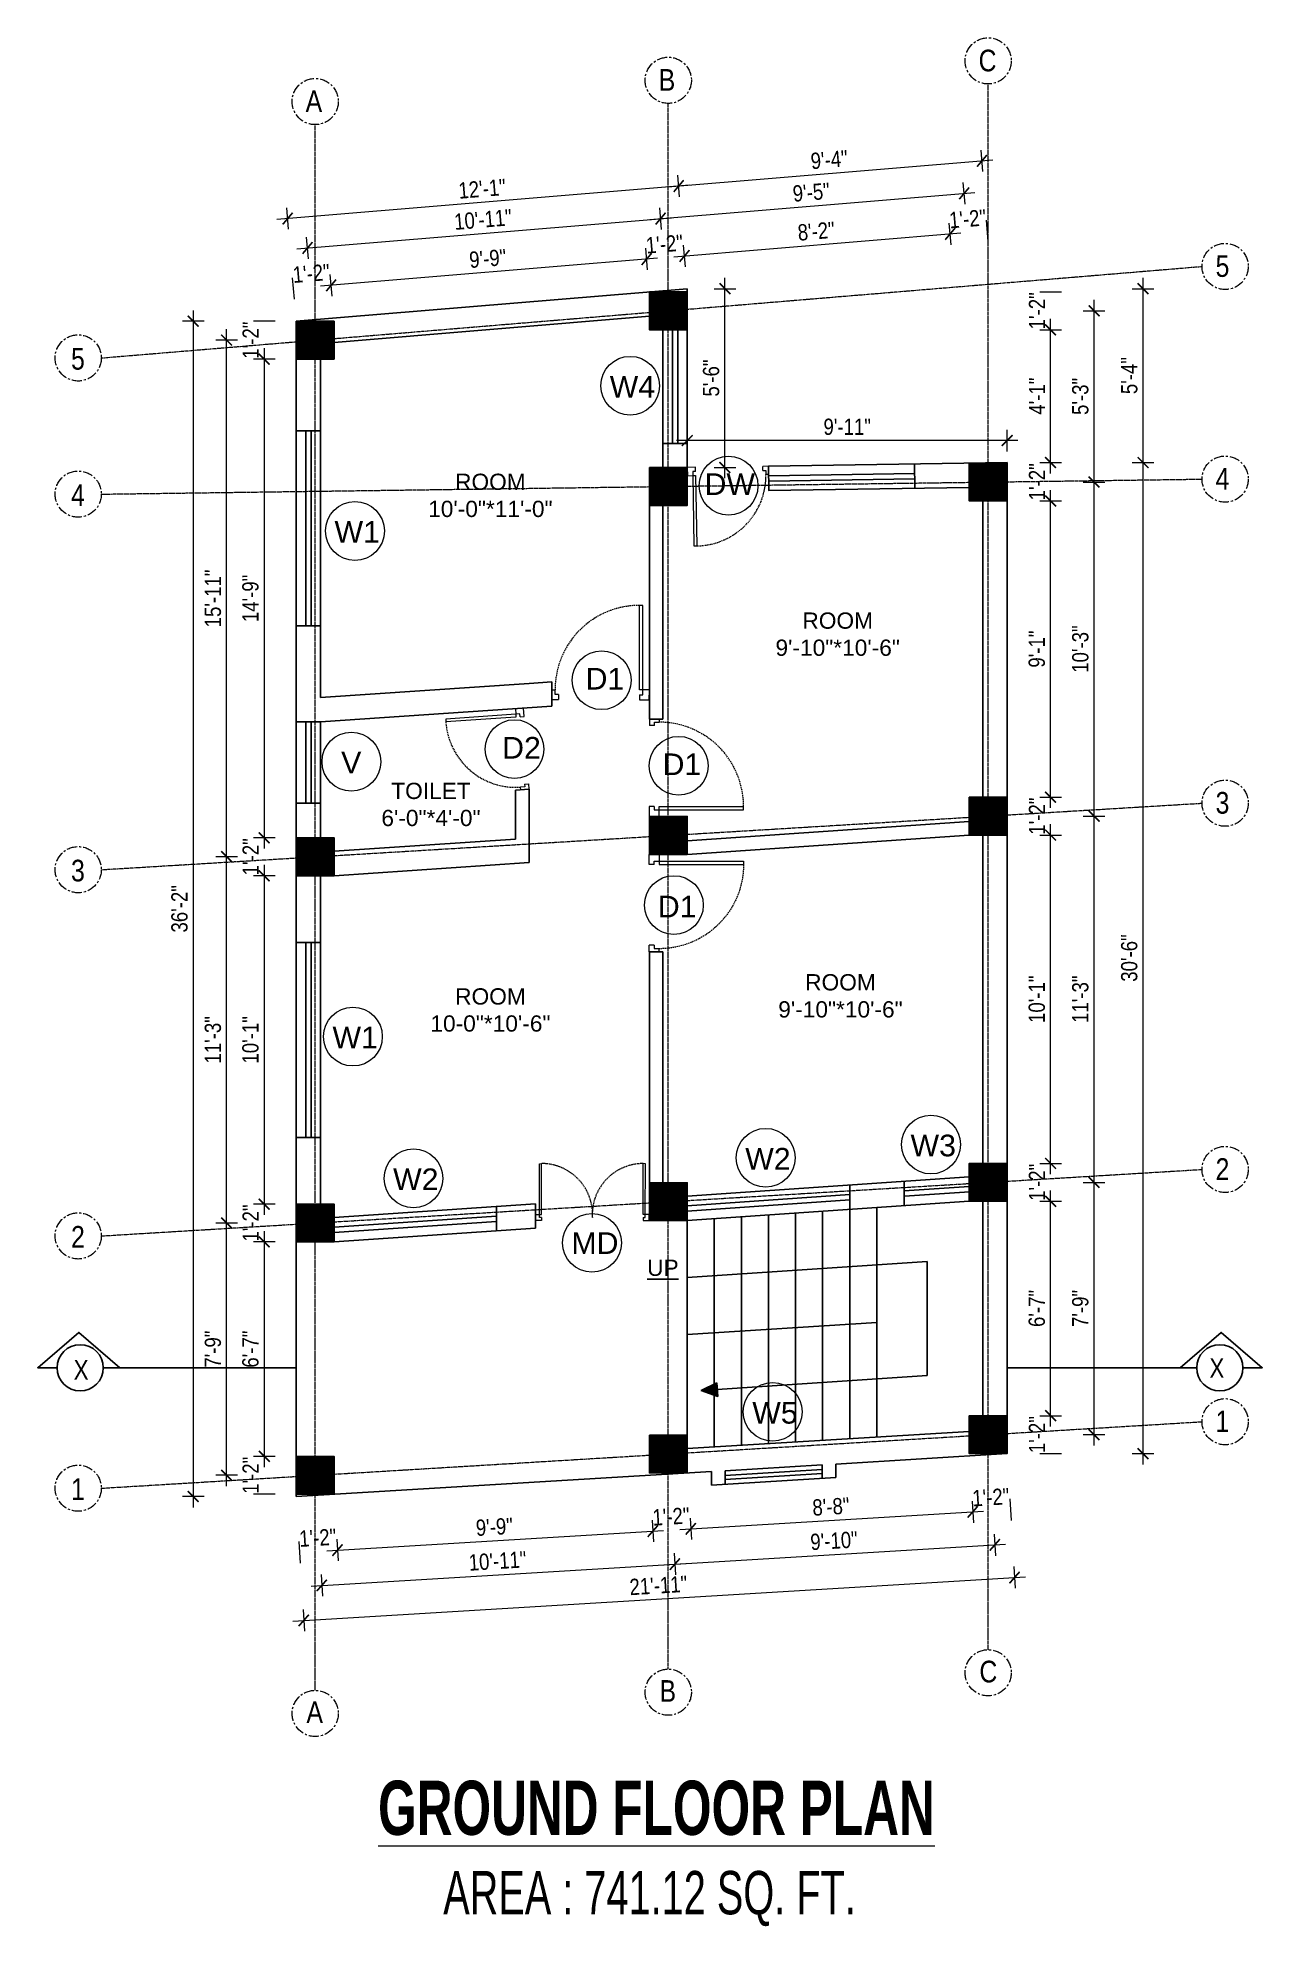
# Model space of a CAD drawing. Header units: inches. Extents: x -10117506 to -5032697, y -6529230 to -3253155.
# Drawn here: x -5058080 to -5057627, y -3254095 to -3253397 of the extents above; entities that cross this region are included whole.
import ezdxf

# ---------------------------------------------------------------- set-up
doc = ezdxf.new("R2010")
doc.units = ezdxf.units.IN
doc.header["$LTSCALE"] = 2
doc.header["$MEASUREMENT"] = 0
doc.header["$PDMODE"] = 34
doc.linetypes.add('CENTER', pattern=[2, 1.25, -0.25, 0.25, -0.25])
doc.linetypes.add('HIDDEN', pattern=[0.375, 0.25, -0.125])
doc.layers.get('0').update_dxf_attribs({"linetype": 'CONTINUOUS'})
doc.layers.get('DEFPOINTS').update_dxf_attribs({"color": 141, "linetype": 'CONTINUOUS'})
doc.layers.add('A-Hatch', color=7, linetype='CONTINUOUS')
for name, color, linetype, lineweight in [('Annotate-Lite.w', 177, 'CONTINUOUS', 9), ('Annotations-Bold.w', 177, 'CONTINUOUS', 13), ('DIM 1-100', 4, 'CONTINUOUS', 13), ('Door-Window.w', 4, 'CONTINUOUS', 15), ('TEXT', 181, 'CONTINUOUS', 25), ('Text-100.w', 254, 'CONTINUOUS', 9)]:
    doc.layers.add(name, color=color, linetype=linetype, lineweight=lineweight)
doc.styles.add('ARAIL', font='ARIALN.TTF')
doc.styles.add('Arial', font='arial.ttf', dxfattribs={"width": 0.8, "height": 12})
doc.styles.add('arial.', font='arial.ttf')
doc.styles.add('gaurav', font='arial.ttf')
doc.styles.get("Standard").update_dxf_attribs({"font": 'ARIALN.TTF'})
doc.dimstyles.new('1 by 96', dxfattribs={"dimtxt": 6, "dimasz": 4, "dimexe": 4, "dimexo": 4, "dimgap": 2, "dimtad": 1, "dimdec": 0, "dimzin": 0, "dimdsep": 46, "dimlunit": 4, "dimtxsty": 'Standard', "dimblk": 'ARCHTICK', "dimcen": 0, "dimdle": 4, "dimadec": 0, "dimazin": 0, "dimtfac": 1, "dimtdec": 0, "dimtix": 1, "dimtofl": 0, "dimtmove": 1, "dimatfit": 3, "dimldrblk": 'ARCHTICK', "dimfxl": 4, "dimfxlon": 1, "dimtolj": 1, "dimtzin": 0, "dimlwd": -1, "dimlwe": -1, "dimarcsym": 0})

msp = doc.modelspace()

# ---------------------------------------------------------------- texts
at = {"layer": 'Annotate-Lite.w', "ltscale": 0.005, "char_height": 8, "style": 'gaurav'}
for s, insert, attachment_point in [('W4', (-5057868.38, -3253521.97), 1), ('DW', (-5057833.34, -3253557.97), 1), ('W1', (-5057970.03, -3253575.62), 1), ('D1', (-5057877.29, -3253629.82), 1), ('D2', (-5057908.12, -3253655.33), 1), ('V', (-5057967.59, -3253660.82), 1), ('D1', (-5057848.85, -3253661.42), 1), ('D1', (-5057850.6, -3253721.98), 7), ('W1', (-5057970.79, -3253762.33), 1), ('W3', (-5057757.26, -3253802.2), 1), ('W2', (-5057818.32, -3253807.1), 1), ('W2', (-5057948.4, -3253814.69), 1), ('MD', (-5057882.53, -3253838.25), 1), ('W5', (-5057815.72, -3253900.91), 1)]:
    msp.add_mtext_dynamic_manual_height_columns(s, width=8, gutter_width=100, heights=[0], dxfattribs=dict(at, insert=insert, attachment_point=attachment_point))
at = {"layer": 'Annotations-Bold.w', "linetype": 'CENTER', "ltscale": 1.5, "char_height": 8, "attachment_point": 1, "style": 'ARAIL'}
for s, insert in [('C', (-5057732.13, -3253401.52)), ('B', (-5057850.29, -3253408.69)), ('A', (-5057980.71, -3253416.54)), ('5', (-5057644.59, -3253477.42)), ('5', (-5058067.36, -3253511.68)), ('4', (-5058067.36, -3253561.99)), ('4', (-5057644.59, -3253555.98)), ('3', (-5057644.59, -3253675.65)), ('3', (-5058067.36, -3253700.68)), ('2', (-5057644.59, -3253810.9)), ('2', (-5058067.36, -3253835.93)), ('1', (-5057644.59, -3253904.07)), ('1', (-5058067.36, -3253929.09)), ('C', (-5057731.83, -3253996.48)), ('B', (-5057849.99, -3254003.65)), ('A', (-5057980.41, -3254011.49))]:
    msp.add_mtext_dynamic_manual_height_columns(s, width=6.5393, gutter_width=100, heights=[0], dxfattribs=dict(at, insert=insert))
at = {"layer": 'TEXT', "lineweight": -2, "char_height": 6, "attachment_point": 5, "style": 'arial.'}
for s, insert in [('ROOM\\P10\'-0"*11\'-0"', (-5057912.47, -3253566.15)), ('ROOM\\P9\'-10"*10\'-6"', (-5057784.17, -3253617.41)), ('TOILET\\P6\'-0"*4\'-0"', (-5057934.41, -3253680.29)), ('ROOM\\P9\'-10"*10\'-6"', (-5057783.15, -3253750.97)), ('ROOM\\P10-0"*10\'-6"', (-5057912.44, -3253756.19))]:
    msp.add_mtext_dynamic_manual_height_columns(s, width=45.7314, gutter_width=30, heights=[0], dxfattribs=dict(at, insert=insert))
at = {"layer": 'TEXT', "lineweight": -2, "insert": (-5057848.74, -3253851.4), "char_height": 6, "width": 127.5059, "attachment_point": 5, "style": 'arial.'}
msp.add_mtext('{\\LUP}', dxfattribs=at)
at = {"layer": 'TEXT', "char_height": 7.2, "style": 'ARAIL'}
for insert, attachment_point in [((-5058060.89, -3253885.46), 3), ((-5057646.86, -3253884.8), 1)]:
    msp.add_mtext_dynamic_manual_height_columns('X', width=125.4648, gutter_width=90, heights=[0], dxfattribs=dict(at, insert=insert, attachment_point=attachment_point))
at = {"layer": 'Text-100.w', "insert": (-5057853.68, -3254040.79), "char_height": 20, "width": 237.2246, "attachment_point": 2, "style": 'Arial'}
msp.add_mtext('\\A1;{\\fArial Narrow|b1|i0|c0|p34;\\L GROUND FLOOR PLAN\\P\\fArial Narrow|b0|i0|c0|p34;\\H0.8x;\\lAREA : 741.12 SQ. FT.\\H1.02306x; }', dxfattribs=at)

# ---------------------------------------------------------------- blocks, each defined once
blk = doc.blocks.new('FDFDRE')
at = {"ltscale": 3}
for p, q in [((165701.1, -58637.8), (165701.1, -58641.5)), ((165704.8, -58637.8), (165701.1, -58637.8)), ((165704.8, -58639.7), (165704.8, -58637.8)), ((165767, -58639.7), (165767, -58637.8)), ((165767, -58637.8), (165770.6, -58637.8)), ((165770.6, -58637.8), (165770.7, -58641.5)), ((165701.1, -58641.5), (165703.6, -58641.5)), ((165703.6, -58641.5), (165703.5, -58672.6)), ((165704.8, -58639.7), (165703.6, -58639.7)), ((165703.6, -58639.7), (165703.6, -58641.5)), ((165703.6, -58641.5), (165704.8, -58641.5)), ((165704.8, -58641.5), (165704.8, -58672.7)), ((165767, -58639.7), (165768.2, -58639.7)), ((165767, -58641.5), (165767, -58672.7)), ((165768.2, -58641.5), (165767, -58641.5)), ((165768.2, -58639.7), (165768.2, -58641.5)), ((165770.7, -58641.5), (165768.2, -58641.5)), ((165768.2, -58641.5), (165768.2, -58672.6)), ((165703.5, -58672.6), (165704.8, -58672.7)), ((165768.2, -58672.6), (165767, -58672.7))]:
    blk.add_line(p, q, dxfattribs=at)
at = {"layer": 'Door-Window.w', "color": 9, "linetype": 'HIDDEN', "lineweight": 18}
for centre, start, end in [((165704.8, -58641.5), 269.9618, 3.3835), ((165767, -58641.5), 176.6165, 270.0382)]:
    blk.add_arc(centre, 31.2, start, end, dxfattribs=at)
blk = doc.blocks.new('3-0')
at = {"ltscale": 3}
for p, q in [((11063.05, 10097.68), (11065.97, 10099.9)), ((11063.05, 10097.68), (11064.53, 10095.73)), ((11065.99, 10096.84), (11064.53, 10095.73)), ((11065.25, 10097.81), (11066.71, 10098.92)), ((11065.99, 10096.84), (11065.25, 10097.81)), ((11065.97, 10099.9), (11066.71, 10098.92)), ((11085.5, 10074.13), (11110.32, 10092.96)), ((11086.24, 10073.15), (11111.05, 10091.97)), ((11111.05, 10091.97), (11110.32, 10092.96)), ((11084.04, 10073.02), (11082.57, 10071.91)), ((11084.04, 10073.02), (11084.78, 10072.04)), ((11084.78, 10072.04), (11086.24, 10073.15)), ((11086.24, 10073.15), (11085.5, 10074.13)), ((11087.72, 10071.2), (11086.24, 10073.15)), ((11082.57, 10071.91), (11084.79, 10068.98)), ((11084.79, 10068.98), (11087.72, 10071.2))]:
    blk.add_line(p, q, dxfattribs=at)
at = {"layer": 'Door-Window.w', "color": 9, "linetype": 'HIDDEN', "lineweight": 18}
blk.add_arc((11085.5, 10074.13), 31.16, 37.1906, 127.14649, dxfattribs=at)
blk = doc.blocks.new('_ArchTick')
at = {"color": 0, "linetype": 'ByBlock', "const_width": 0.15}
blk.add_lwpolyline([(-0.5, -0.5), (0.5, 0.5)], dxfattribs=at)
blk = doc.blocks.new('*D2026')
at = {"layer": 'DEFPOINTS', "color": 0, "ltscale": 0.5, "transparency": 16777216}
for p in [(-5057987.33, -3253463.88), (-5057839.75, -3253489.78), (-5057984.18, -3253501.79)]:
    blk.add_point(p, dxfattribs=at)
at = {"layer": 'DIM 1-100', "color": 0, "ltscale": 0.5, "transparency": 16777216}
for p, q in [((-5057842.57, -3253455.86), (-5057843.24, -3253447.89)), ((-5057838.92, -3253451.54), (-5057991.31, -3253464.21)), ((-5057987, -3253467.86), (-5057987.66, -3253459.89))]:
    blk.add_line(p, q, dxfattribs=at)
at = {"layer": 'DIM 1-100', "color": 0, "ltscale": 0.5, "transparency": 16777216, "xscale": 4, "yscale": 4, "zscale": 4}
for p, rotation in [((-5057842.9, -3253451.87), 4.751526985374808), ((-5057987.33, -3253463.88), 184.7515269853748)]:
    blk.add_blockref('_ArchTick', p, dxfattribs=dict(at, rotation=rotation))
at = {"layer": 'DIM 1-100', "color": 0, "ltscale": 0.5, "transparency": 16777216, "insert": (-5057915.53, -3253452.88), "char_height": 6, "attachment_point": 5, "rotation": 4.75153}
blk.add_mtext('\\A1;12\'-1"', dxfattribs=at)
blk = doc.blocks.new('*D2027')
at = {"layer": 'DEFPOINTS', "color": 0, "ltscale": 0.5, "transparency": 16777216}
for p in [(-5057840.76, -3253477.7), (-5057853.75, -3253490.95), (-5057839.75, -3253489.78)]:
    blk.add_point(p, dxfattribs=at)
at = {"layer": 'DIM 1-100', "color": 0, "ltscale": 0.5, "transparency": 16777216}
for p, q in [((-5057854.43, -3253482.85), (-5057855.09, -3253474.88)), ((-5057840.43, -3253481.69), (-5057841.09, -3253473.72))]:
    blk.add_line(p, q, dxfattribs=at)
at = {"layer": 'DIM 1-100', "color": 0, "ltscale": 0.5, "transparency": 16777216, "insert": (-5057848.17, -3253473.29), "char_height": 6, "attachment_point": 5, "rotation": 4.75153}
blk.add_mtext('\\A1;1\'-2"', dxfattribs=at)
blk = doc.blocks.new('*D2028')
at = {"layer": 'DEFPOINTS', "color": 0, "ltscale": 0.5, "transparency": 16777216}
for p in [(-5057971.28, -3253488.55), (-5057853.75, -3253490.95), (-5057970.18, -3253501.79)]:
    blk.add_point(p, dxfattribs=at)
at = {"layer": 'DIM 1-100', "color": 0, "ltscale": 0.5, "transparency": 16777216}
for p, q in [((-5057850.77, -3253478.53), (-5057975.26, -3253488.88)), ((-5057854.43, -3253482.85), (-5057855.09, -3253474.88)), ((-5057970.95, -3253492.54), (-5057971.61, -3253484.56))]:
    blk.add_line(p, q, dxfattribs=at)
at = {"layer": 'DIM 1-100', "color": 0, "ltscale": 0.5, "transparency": 16777216, "xscale": 4, "yscale": 4, "zscale": 4}
for p, rotation in [((-5057854.76, -3253478.87), 4.751526985445791), ((-5057971.28, -3253488.55), 184.7515269854458)]:
    blk.add_blockref('_ArchTick', p, dxfattribs=dict(at, rotation=rotation))
at = {"layer": 'DIM 1-100', "color": 0, "ltscale": 0.5, "transparency": 16777216, "insert": (-5057913.44, -3253478.66), "char_height": 6, "attachment_point": 5, "rotation": 4.75153}
blk.add_mtext('\\A1;9\'-9"', dxfattribs=at)
blk = doc.blocks.new('*D2029')
at = {"layer": 'DEFPOINTS', "color": 0, "ltscale": 0.5, "transparency": 16777216}
for p in [(-5057985.18, -3253489.71), (-5057984.18, -3253501.79), (-5057970.18, -3253501.79)]:
    blk.add_point(p, dxfattribs=at)
at = {"layer": 'DIM 1-100', "color": 0, "ltscale": 0.5, "transparency": 16777216}
for p, q in [((-5057984.85, -3253493.69), (-5057985.51, -3253485.72)), ((-5057970.95, -3253492.54), (-5057971.61, -3253484.56))]:
    blk.add_line(p, q, dxfattribs=at)
at = {"layer": 'DIM 1-100', "color": 0, "ltscale": 0.5, "transparency": 16777216, "insert": (-5057978.64, -3253484.13), "char_height": 6, "attachment_point": 5, "rotation": 4.75153}
blk.add_mtext('\\A1;1\'-2"', dxfattribs=at)
blk = doc.blocks.new('*D2030')
at = {"layer": 'DEFPOINTS', "color": 0, "ltscale": 0.5, "transparency": 16777216}
for p in [(-5057849.58, -3253463.9), (-5057846.75, -3253497.95), (-5057977.18, -3253508.79)]:
    blk.add_point(p, dxfattribs=at)
at = {"layer": 'DIM 1-100', "color": 0, "ltscale": 0.5, "transparency": 16777216}
for p, q in [((-5057983.99, -3253475.07), (-5057845.6, -3253463.57)), ((-5057849.25, -3253467.89), (-5057849.91, -3253459.91)), ((-5057979.68, -3253478.73), (-5057980.34, -3253470.75))]:
    blk.add_line(p, q, dxfattribs=at)
at = {"layer": 'DIM 1-100', "color": 0, "ltscale": 0.5, "transparency": 16777216, "xscale": 4, "yscale": 4, "zscale": 4}
for p, rotation in [((-5057849.58, -3253463.9), 4.751526985461142), ((-5057980.01, -3253474.74), 184.7515269854611)]:
    blk.add_blockref('_ArchTick', p, dxfattribs=dict(at, rotation=rotation))
at = {"layer": 'DIM 1-100', "color": 0, "ltscale": 0.5, "transparency": 16777216, "insert": (-5057915.21, -3253464.27), "char_height": 6, "attachment_point": 5, "rotation": 4.75153}
blk.add_mtext('\\A1;10\'-11"', dxfattribs=at)
blk = doc.blocks.new('*D2031')
at = {"layer": 'DEFPOINTS', "color": 0, "ltscale": 0.5, "transparency": 16777216}
for p in [(-5057984.18, -3253501.79), (-5057996.01, -3253515.79), (-5057984.18, -3253515.79)]:
    blk.add_point(p, dxfattribs=at)
at = {"layer": 'DIM 1-100', "color": 0, "ltscale": 0.5, "transparency": 16777216}
for p, q in [((-5057992.01, -3253501.79), (-5058000.01, -3253501.79)), ((-5057992.01, -3253515.79), (-5058000.01, -3253515.79))]:
    blk.add_line(p, q, dxfattribs=at)
at = {"layer": 'DIM 1-100', "color": 0, "ltscale": 0.5, "transparency": 16777216, "insert": (-5058001.02, -3253508.79), "char_height": 6, "attachment_point": 5, "rotation": 90}
blk.add_mtext('\\A1;1\'-2"', dxfattribs=at)
blk = doc.blocks.new('*D2032')
at = {"layer": 'DEFPOINTS', "color": 0, "ltscale": 0.5, "transparency": 16777216}
for p in [(-5057984.18, -3253515.79), (-5057996.01, -3253692.58), (-5057984.18, -3253692.58)]:
    blk.add_point(p, dxfattribs=at)
at = {"layer": 'DIM 1-100', "color": 0, "ltscale": 0.5, "transparency": 16777216}
for p, q in [((-5057996.01, -3253511.79), (-5057996.01, -3253696.58)), ((-5057992.01, -3253515.79), (-5058000.01, -3253515.79)), ((-5057992.01, -3253692.58), (-5058000.01, -3253692.58))]:
    blk.add_line(p, q, dxfattribs=at)
at = {"layer": 'DIM 1-100', "color": 0, "ltscale": 0.5, "transparency": 16777216, "xscale": 4, "yscale": 4, "zscale": 4}
for p, rotation in [((-5057996.01, -3253515.79), 90), ((-5057996.01, -3253692.58), 270)]:
    blk.add_blockref('_ArchTick', p, dxfattribs=dict(at, rotation=rotation))
at = {"layer": 'DIM 1-100', "color": 0, "ltscale": 0.5, "transparency": 16777216, "insert": (-5058001.07, -3253604.18), "char_height": 6, "attachment_point": 5, "rotation": 90}
blk.add_mtext('\\A1;14\'-9"', dxfattribs=at)
blk = doc.blocks.new('*D2033')
at = {"layer": 'DEFPOINTS', "color": 0, "ltscale": 0.5, "transparency": 16777216}
for p in [(-5057984.18, -3253692.58), (-5057996.01, -3253706.58), (-5057984.18, -3253706.58)]:
    blk.add_point(p, dxfattribs=at)
at = {"layer": 'DIM 1-100', "color": 0, "ltscale": 0.5, "transparency": 16777216}
for p, q in [((-5057992.01, -3253692.58), (-5058000.01, -3253692.58)), ((-5057992.01, -3253706.58), (-5058000.01, -3253706.58))]:
    blk.add_line(p, q, dxfattribs=at)
at = {"layer": 'DIM 1-100', "color": 0, "ltscale": 0.5, "transparency": 16777216, "insert": (-5058001.02, -3253699.58), "char_height": 6, "attachment_point": 5, "rotation": 90}
blk.add_mtext('\\A1;1\'-2"', dxfattribs=at)
blk = doc.blocks.new('*D2034')
at = {"layer": 'DEFPOINTS', "color": 0, "ltscale": 0.5, "transparency": 16777216}
for p in [(-5057984.18, -3253706.58), (-5057996.01, -3253827.83), (-5057984.18, -3253827.83)]:
    blk.add_point(p, dxfattribs=at)
at = {"layer": 'DIM 1-100', "color": 0, "ltscale": 0.5, "transparency": 16777216}
for p, q in [((-5057992.01, -3253706.58), (-5058000.01, -3253706.58)), ((-5057996.01, -3253702.58), (-5057996.01, -3253831.83)), ((-5057992.01, -3253827.83), (-5058000.01, -3253827.83))]:
    blk.add_line(p, q, dxfattribs=at)
at = {"layer": 'DIM 1-100', "color": 0, "ltscale": 0.5, "transparency": 16777216, "xscale": 4, "yscale": 4, "zscale": 4}
for p, rotation in [((-5057996.01, -3253706.58), 90), ((-5057996.01, -3253827.83), 270)]:
    blk.add_blockref('_ArchTick', p, dxfattribs=dict(at, rotation=rotation))
at = {"layer": 'DIM 1-100', "color": 0, "ltscale": 0.5, "transparency": 16777216, "insert": (-5058001.07, -3253767.2), "char_height": 6, "attachment_point": 5, "rotation": 90}
blk.add_mtext('\\A1;10\'-1"', dxfattribs=at)
blk = doc.blocks.new('*D2035')
at = {"layer": 'DEFPOINTS', "color": 0, "ltscale": 0.5, "transparency": 16777216}
for p in [(-5057984.18, -3253827.83), (-5057996.01, -3253841.83), (-5057984.18, -3253841.83)]:
    blk.add_point(p, dxfattribs=at)
at = {"layer": 'DIM 1-100', "color": 0, "ltscale": 0.5, "transparency": 16777216}
for p, q in [((-5057992.01, -3253827.83), (-5058000.01, -3253827.83)), ((-5057992.01, -3253841.83), (-5058000.01, -3253841.83))]:
    blk.add_line(p, q, dxfattribs=at)
at = {"layer": 'DIM 1-100', "color": 0, "ltscale": 0.5, "transparency": 16777216, "insert": (-5058001.02, -3253834.83), "char_height": 6, "attachment_point": 5, "rotation": 90}
blk.add_mtext('\\A1;1\'-2"', dxfattribs=at)
blk = doc.blocks.new('*D2036')
at = {"layer": 'DEFPOINTS', "color": 0, "ltscale": 0.5, "transparency": 16777216}
for p in [(-5057984.18, -3253841.83), (-5057996.01, -3253921), (-5057984.18, -3253921)]:
    blk.add_point(p, dxfattribs=at)
at = {"layer": 'DIM 1-100', "color": 0, "ltscale": 0.5, "transparency": 16777216}
for p, q in [((-5057996.01, -3253837.83), (-5057996.01, -3253925)), ((-5057992.01, -3253841.83), (-5058000.01, -3253841.83)), ((-5057992.01, -3253921), (-5058000.01, -3253921))]:
    blk.add_line(p, q, dxfattribs=at)
at = {"layer": 'DIM 1-100', "color": 0, "ltscale": 0.5, "transparency": 16777216, "xscale": 4, "yscale": 4, "zscale": 4}
for p, rotation in [((-5057996.01, -3253841.83), 90), ((-5057996.01, -3253921), 270)]:
    blk.add_blockref('_ArchTick', p, dxfattribs=dict(at, rotation=rotation))
at = {"layer": 'DIM 1-100', "color": 0, "ltscale": 0.5, "transparency": 16777216, "insert": (-5058001.07, -3253881.41), "char_height": 6, "attachment_point": 5, "rotation": 90}
blk.add_mtext('\\A1;6\'-7"', dxfattribs=at)
blk = doc.blocks.new('*D2037')
at = {"layer": 'DEFPOINTS', "color": 0, "ltscale": 0.5, "transparency": 16777216}
for p in [(-5057984.18, -3253921), (-5057996.01, -3253935), (-5057984.18, -3253935)]:
    blk.add_point(p, dxfattribs=at)
at = {"layer": 'DIM 1-100', "color": 0, "ltscale": 0.5, "transparency": 16777216}
for p, q in [((-5057992.01, -3253921), (-5058000.01, -3253921)), ((-5057992.01, -3253935), (-5058000.01, -3253935))]:
    blk.add_line(p, q, dxfattribs=at)
at = {"layer": 'DIM 1-100', "color": 0, "ltscale": 0.5, "transparency": 16777216, "insert": (-5058001.02, -3253928), "char_height": 6, "attachment_point": 5, "rotation": 90}
blk.add_mtext('\\A1;1\'-2"', dxfattribs=at)
blk = doc.blocks.new('*D2038')
at = {"layer": 'DEFPOINTS', "color": 0, "ltscale": 0.5, "transparency": 16777216}
for p in [(-5058009.88, -3253834.83), (-5057977.18, -3253834.83), (-5057977.18, -3253928)]:
    blk.add_point(p, dxfattribs=at)
at = {"layer": 'DIM 1-100', "color": 0, "ltscale": 0.5, "transparency": 16777216}
for p, q in [((-5058009.88, -3253932), (-5058009.88, -3253830.83)), ((-5058005.88, -3253834.83), (-5058013.88, -3253834.83)), ((-5058005.88, -3253928), (-5058013.88, -3253928))]:
    blk.add_line(p, q, dxfattribs=at)
at = {"layer": 'DIM 1-100', "color": 0, "ltscale": 0.5, "transparency": 16777216, "xscale": 4, "yscale": 4, "zscale": 4}
for p, rotation in [((-5058009.88, -3253834.83), 90), ((-5058009.88, -3253928), 270)]:
    blk.add_blockref('_ArchTick', p, dxfattribs=dict(at, rotation=rotation))
at = {"layer": 'DIM 1-100', "color": 0, "ltscale": 0.5, "transparency": 16777216, "insert": (-5058014.94, -3253881.41), "char_height": 6, "attachment_point": 5, "rotation": 90}
blk.add_mtext('\\A1;7\'-9"', dxfattribs=at)
blk = doc.blocks.new('*D2039')
at = {"layer": 'DEFPOINTS', "color": 0, "ltscale": 0.5, "transparency": 16777216}
for p in [(-5058009.88, -3253699.58), (-5057977.18, -3253699.58), (-5057977.18, -3253834.83)]:
    blk.add_point(p, dxfattribs=at)
at = {"layer": 'DIM 1-100', "color": 0, "ltscale": 0.5, "transparency": 16777216}
for p, q in [((-5058005.88, -3253699.58), (-5058013.88, -3253699.58)), ((-5058009.88, -3253838.83), (-5058009.88, -3253695.58)), ((-5058005.88, -3253834.83), (-5058013.88, -3253834.83))]:
    blk.add_line(p, q, dxfattribs=at)
at = {"layer": 'DIM 1-100', "color": 0, "ltscale": 0.5, "transparency": 16777216, "xscale": 4, "yscale": 4, "zscale": 4}
for p, rotation in [((-5058009.88, -3253699.58), 90), ((-5058009.88, -3253834.83), 270)]:
    blk.add_blockref('_ArchTick', p, dxfattribs=dict(at, rotation=rotation))
at = {"layer": 'DIM 1-100', "color": 0, "ltscale": 0.5, "transparency": 16777216, "insert": (-5058014.94, -3253767.2), "char_height": 6, "attachment_point": 5, "rotation": 90}
blk.add_mtext('\\A1;11\'-3"', dxfattribs=at)
blk = doc.blocks.new('*D2040')
at = {"layer": 'DEFPOINTS', "color": 0, "ltscale": 0.5, "transparency": 16777216}
for p in [(-5058009.88, -3253508.79), (-5057977.18, -3253508.79), (-5057977.18, -3253699.58)]:
    blk.add_point(p, dxfattribs=at)
at = {"layer": 'DIM 1-100', "color": 0, "ltscale": 0.5, "transparency": 16777216}
for p, q in [((-5058009.88, -3253703.58), (-5058009.88, -3253504.79)), ((-5058005.88, -3253508.79), (-5058013.88, -3253508.79)), ((-5058005.88, -3253699.58), (-5058013.88, -3253699.58))]:
    blk.add_line(p, q, dxfattribs=at)
at = {"layer": 'DIM 1-100', "color": 0, "ltscale": 0.5, "transparency": 16777216, "xscale": 4, "yscale": 4, "zscale": 4}
for p, rotation in [((-5058009.88, -3253508.79), 90), ((-5058009.88, -3253699.58), 270)]:
    blk.add_blockref('_ArchTick', p, dxfattribs=dict(at, rotation=rotation))
at = {"layer": 'DIM 1-100', "color": 0, "ltscale": 0.5, "transparency": 16777216, "insert": (-5058014.94, -3253604.18), "char_height": 6, "attachment_point": 5, "rotation": 90}
blk.add_mtext('\\A1;15\'-11"', dxfattribs=at)
blk = doc.blocks.new('*D2041')
at = {"layer": 'DEFPOINTS', "color": 0, "ltscale": 0.5, "transparency": 16777216}
for p in [(-5057984.18, -3253501.79), (-5058022.22, -3253935.84), (-5057984.18, -3253935.84)]:
    blk.add_point(p, dxfattribs=at)
at = {"layer": 'DIM 1-100', "color": 0, "ltscale": 0.5, "transparency": 16777216}
for p, q in [((-5058022.22, -3253497.79), (-5058022.22, -3253939.84)), ((-5058018.22, -3253501.79), (-5058026.22, -3253501.79)), ((-5058018.22, -3253935.84), (-5058026.22, -3253935.84))]:
    blk.add_line(p, q, dxfattribs=at)
at = {"layer": 'DIM 1-100', "color": 0, "ltscale": 0.5, "transparency": 16777216, "xscale": 4, "yscale": 4, "zscale": 4}
for p, rotation in [((-5058022.22, -3253501.79), 90), ((-5058022.22, -3253935.84), 270)]:
    blk.add_blockref('_ArchTick', p, dxfattribs=dict(at, rotation=rotation))
at = {"layer": 'DIM 1-100', "color": 0, "ltscale": 0.5, "transparency": 16777216, "insert": (-5058027.28, -3253718.81), "char_height": 6, "attachment_point": 5, "rotation": 90}
blk.add_mtext('\\A1;36\'-2"', dxfattribs=at)
blk = doc.blocks.new('*D2042')
at = {"layer": 'DEFPOINTS', "color": 0, "ltscale": 0.5, "transparency": 16777216}
for p in [(-5057984.18, -3253935.84), (-5057970.18, -3253935), (-5057968.94, -3253955.63)]:
    blk.add_point(p, dxfattribs=at)
at = {"layer": 'DIM 1-100', "color": 0, "ltscale": 0.5, "transparency": 16777216}
for p, q in [((-5057983.18, -3253952.48), (-5057982.7, -3253960.46)), ((-5057969.18, -3253951.64), (-5057968.7, -3253959.62))]:
    blk.add_line(p, q, dxfattribs=at)
at = {"layer": 'DIM 1-100', "color": 0, "ltscale": 0.5, "transparency": 16777216, "insert": (-5057976.24, -3253951.05), "char_height": 6, "attachment_point": 5, "rotation": 3.44315}
blk.add_mtext('\\A1;1\'-2"', dxfattribs=at)
blk = doc.blocks.new('*D2043')
at = {"layer": 'DEFPOINTS', "color": 0, "ltscale": 0.5, "transparency": 16777216}
for p in [(-5057853.75, -3253927.15), (-5057970.18, -3253935), (-5057852.46, -3253948.62)]:
    blk.add_point(p, dxfattribs=at)
at = {"layer": 'DIM 1-100', "color": 0, "ltscale": 0.5, "transparency": 16777216}
for p, q in [((-5057852.7, -3253944.63), (-5057852.22, -3253952.61)), ((-5057972.93, -3253955.87), (-5057848.47, -3253948.38)), ((-5057969.18, -3253951.64), (-5057968.7, -3253959.62))]:
    blk.add_line(p, q, dxfattribs=at)
at = {"layer": 'DIM 1-100', "color": 0, "ltscale": 0.5, "transparency": 16777216, "xscale": 4, "yscale": 4, "zscale": 4}
for p, rotation in [((-5057852.46, -3253948.62), 3.443148901693073), ((-5057968.94, -3253955.63), 183.4431489016931)]:
    blk.add_blockref('_ArchTick', p, dxfattribs=dict(at, rotation=rotation))
at = {"layer": 'DIM 1-100', "color": 0, "ltscale": 0.5, "transparency": 16777216, "insert": (-5057911, -3253947.07), "char_height": 6, "attachment_point": 5, "rotation": 3.44315}
blk.add_mtext('\\A1;9\'-9"', dxfattribs=at)
blk = doc.blocks.new('*D2044')
at = {"layer": 'DEFPOINTS', "color": 0, "ltscale": 0.5, "transparency": 16777216}
for p in [(-5057853.75, -3253927.15), (-5057839.7, -3253927.15), (-5057838.45, -3253947.78)]:
    blk.add_point(p, dxfattribs=at)
at = {"layer": 'DIM 1-100', "color": 0, "ltscale": 0.5, "transparency": 16777216}
for p, q in [((-5057852.7, -3253944.63), (-5057852.22, -3253952.61)), ((-5057838.7, -3253943.79), (-5057838.21, -3253951.77))]:
    blk.add_line(p, q, dxfattribs=at)
at = {"layer": 'DIM 1-100', "color": 0, "ltscale": 0.5, "transparency": 16777216, "insert": (-5057845.76, -3253943.2), "char_height": 6, "attachment_point": 5, "rotation": 3.44315}
blk.add_mtext('\\A1;1\'-2"', dxfattribs=at)
blk = doc.blocks.new('*D2045')
at = {"layer": 'DEFPOINTS', "color": 0, "ltscale": 0.5, "transparency": 16777216}
for p in [(-5057735.59, -3253919.98), (-5057839.7, -3253927.15), (-5057734.3, -3253941.51)]:
    blk.add_point(p, dxfattribs=at)
at = {"layer": 'DIM 1-100', "color": 0, "ltscale": 0.5, "transparency": 16777216}
for p, q in [((-5057734.54, -3253937.52), (-5057734.06, -3253945.5)), ((-5057842.45, -3253948.02), (-5057730.3, -3253941.27)), ((-5057838.7, -3253943.79), (-5057838.21, -3253951.77))]:
    blk.add_line(p, q, dxfattribs=at)
at = {"layer": 'DIM 1-100', "color": 0, "ltscale": 0.5, "transparency": 16777216, "xscale": 4, "yscale": 4, "zscale": 4}
for p, rotation in [((-5057734.3, -3253941.51), 3.443148901693073), ((-5057838.45, -3253947.78), 183.4431489016931)]:
    blk.add_blockref('_ArchTick', p, dxfattribs=dict(at, rotation=rotation))
at = {"layer": 'DIM 1-100', "color": 0, "ltscale": 0.5, "transparency": 16777216, "insert": (-5057786.68, -3253939.59), "char_height": 6, "attachment_point": 5, "rotation": 3.44315}
blk.add_mtext('\\A1;8\'-8"', dxfattribs=at)
blk = doc.blocks.new('*D2046')
at = {"layer": 'DEFPOINTS', "color": 0, "ltscale": 0.5, "transparency": 16777216}
for p in [(-5057735.59, -3253919.98), (-5057721.59, -3253919.98), (-5057720.35, -3253940.67)]:
    blk.add_point(p, dxfattribs=at)
at = {"layer": 'DIM 1-100', "color": 0, "ltscale": 0.5, "transparency": 16777216}
for p, q in [((-5057734.54, -3253937.52), (-5057734.06, -3253945.5)), ((-5057720.59, -3253936.68), (-5057720.11, -3253944.66))]:
    blk.add_line(p, q, dxfattribs=at)
at = {"layer": 'DIM 1-100', "color": 0, "ltscale": 0.5, "transparency": 16777216, "insert": (-5057727.62, -3253936.09), "char_height": 6, "attachment_point": 5, "rotation": 3.44315}
blk.add_mtext('\\A1;1\'-2"', dxfattribs=at)
blk = doc.blocks.new('*D2047')
at = {"layer": 'DEFPOINTS', "color": 0, "ltscale": 0.5, "transparency": 16777216}
for p in [(-5057846.75, -3253920.15), (-5057977.18, -3253928), (-5057844.31, -3253960.8)]:
    blk.add_point(p, dxfattribs=at)
at = {"layer": 'DIM 1-100', "color": 0, "ltscale": 0.5, "transparency": 16777216}
for p, q in [((-5057844.55, -3253956.81), (-5057844.07, -3253964.79)), ((-5057978.72, -3253968.89), (-5057840.31, -3253960.56)), ((-5057974.97, -3253964.66), (-5057974.49, -3253972.64))]:
    blk.add_line(p, q, dxfattribs=at)
at = {"layer": 'DIM 1-100', "color": 0, "ltscale": 0.5, "transparency": 16777216, "xscale": 4, "yscale": 4, "zscale": 4}
for p, rotation in [((-5057844.31, -3253960.8), 3.443148900418714), ((-5057974.73, -3253968.65), 183.4431489004187)]:
    blk.add_blockref('_ArchTick', p, dxfattribs=dict(at, rotation=rotation))
at = {"layer": 'DIM 1-100', "color": 0, "ltscale": 0.5, "transparency": 16777216, "insert": (-5057909.82, -3253959.67), "char_height": 6, "attachment_point": 5, "rotation": 3.44315}
blk.add_mtext('\\A1;10\'-11"', dxfattribs=at)
blk = doc.blocks.new('*D2048')
at = {"layer": 'DEFPOINTS', "color": 0, "ltscale": 0.5, "transparency": 16777216}
for p in [(-5057728.59, -3253912.98), (-5057846.75, -3253920.15), (-5057726.14, -3253953.69)]:
    blk.add_point(p, dxfattribs=at)
at = {"layer": 'DIM 1-100', "color": 0, "ltscale": 0.5, "transparency": 16777216}
for p, q in [((-5057726.38, -3253949.7), (-5057725.9, -3253957.68)), ((-5057848.3, -3253961.04), (-5057722.15, -3253953.45)), ((-5057844.55, -3253956.81), (-5057844.07, -3253964.79))]:
    blk.add_line(p, q, dxfattribs=at)
at = {"layer": 'DIM 1-100', "color": 0, "ltscale": 0.5, "transparency": 16777216, "xscale": 4, "yscale": 4, "zscale": 4}
for p, rotation in [((-5057726.14, -3253953.69), 3.443148900413931), ((-5057844.31, -3253960.8), 183.4431489004139)]:
    blk.add_blockref('_ArchTick', p, dxfattribs=dict(at, rotation=rotation))
at = {"layer": 'DIM 1-100', "color": 0, "ltscale": 0.5, "transparency": 16777216, "insert": (-5057785.53, -3253952.19), "char_height": 6, "attachment_point": 5, "rotation": 3.44315}
blk.add_mtext('\\A1;9\'-10"', dxfattribs=at)
blk = doc.blocks.new('*D2049')
at = {"layer": 'DEFPOINTS', "color": 0, "ltscale": 0.5, "transparency": 16777216}
for p in [(-5057721.59, -3253919.98), (-5057984.18, -3253935.84), (-5057718.83, -3253965.74)]:
    blk.add_point(p, dxfattribs=at)
at = {"layer": 'DIM 1-100', "color": 0, "ltscale": 0.5, "transparency": 16777216}
for p, q in [((-5057985.41, -3253981.84), (-5057714.83, -3253965.49)), ((-5057719.07, -3253961.74), (-5057718.59, -3253969.73)), ((-5057981.65, -3253977.61), (-5057981.17, -3253985.59))]:
    blk.add_line(p, q, dxfattribs=at)
at = {"layer": 'DIM 1-100', "color": 0, "ltscale": 0.5, "transparency": 16777216, "xscale": 4, "yscale": 4, "zscale": 4}
for p, rotation in [((-5057718.83, -3253965.74), 3.457134467224378), ((-5057981.41, -3253981.6), 183.4571344672244)]:
    blk.add_blockref('_ArchTick', p, dxfattribs=dict(at, rotation=rotation))
at = {"layer": 'DIM 1-100', "color": 0, "ltscale": 0.5, "transparency": 16777216, "insert": (-5057850.42, -3253968.66), "char_height": 6, "attachment_point": 5, "rotation": 3.45713}
blk.add_mtext('\\A1;21\'-11"', dxfattribs=at)
blk = doc.blocks.new('*D2050')
at = {"layer": 'DEFPOINTS', "color": 0, "ltscale": 0.5, "transparency": 16777216}
for p in [(-5057721.59, -3253905.98), (-5057705.55, -3253905.98), (-5057721.59, -3253919.98)]:
    blk.add_point(p, dxfattribs=at)
at = {"layer": 'DIM 1-100', "color": 0, "ltscale": 0.5, "transparency": 16777216}
for p, q in [((-5057709.55, -3253905.98), (-5057701.55, -3253905.98)), ((-5057709.55, -3253919.98), (-5057701.55, -3253919.98))]:
    blk.add_line(p, q, dxfattribs=at)
at = {"layer": 'DIM 1-100', "color": 0, "ltscale": 0.5, "transparency": 16777216, "insert": (-5057710.56, -3253912.98), "char_height": 6, "attachment_point": 5, "rotation": 90}
blk.add_mtext('\\A1;1\'-2"', dxfattribs=at)
blk = doc.blocks.new('*D2051')
at = {"layer": 'DEFPOINTS', "color": 0, "ltscale": 0.5, "transparency": 16777216}
for p in [(-5057721.59, -3253826.81), (-5057705.55, -3253826.81), (-5057721.59, -3253905.98)]:
    blk.add_point(p, dxfattribs=at)
at = {"layer": 'DIM 1-100', "color": 0, "ltscale": 0.5, "transparency": 16777216}
for p, q in [((-5057709.55, -3253826.81), (-5057701.55, -3253826.81)), ((-5057705.55, -3253909.98), (-5057705.55, -3253822.81)), ((-5057709.55, -3253905.98), (-5057701.55, -3253905.98))]:
    blk.add_line(p, q, dxfattribs=at)
at = {"layer": 'DIM 1-100', "color": 0, "ltscale": 0.5, "transparency": 16777216, "xscale": 4, "yscale": 4, "zscale": 4}
for p, rotation in [((-5057705.55, -3253826.81), 90), ((-5057705.55, -3253905.98), 270)]:
    blk.add_blockref('_ArchTick', p, dxfattribs=dict(at, rotation=rotation))
at = {"layer": 'DIM 1-100', "color": 0, "ltscale": 0.5, "transparency": 16777216, "insert": (-5057710.61, -3253866.39), "char_height": 6, "attachment_point": 5, "rotation": 90}
blk.add_mtext('\\A1;6\'-7"', dxfattribs=at)
blk = doc.blocks.new('*D2052')
at = {"layer": 'DEFPOINTS', "color": 0, "ltscale": 0.5, "transparency": 16777216}
for p in [(-5057721.59, -3253812.81), (-5057705.55, -3253812.81), (-5057721.59, -3253826.81)]:
    blk.add_point(p, dxfattribs=at)
at = {"layer": 'DIM 1-100', "color": 0, "ltscale": 0.5, "transparency": 16777216}
for p, q in [((-5057709.55, -3253812.81), (-5057701.55, -3253812.81)), ((-5057709.55, -3253826.81), (-5057701.55, -3253826.81))]:
    blk.add_line(p, q, dxfattribs=at)
at = {"layer": 'DIM 1-100', "color": 0, "ltscale": 0.5, "transparency": 16777216, "insert": (-5057710.56, -3253819.81), "char_height": 6, "attachment_point": 5, "rotation": 90}
blk.add_mtext('\\A1;1\'-2"', dxfattribs=at)
blk = doc.blocks.new('*D2053')
at = {"layer": 'DEFPOINTS', "color": 0, "ltscale": 0.5, "transparency": 16777216}
for p in [(-5057721.61, -3253691.56), (-5057705.55, -3253691.56), (-5057721.59, -3253812.81)]:
    blk.add_point(p, dxfattribs=at)
at = {"layer": 'DIM 1-100', "color": 0, "ltscale": 0.5, "transparency": 16777216}
for p, q in [((-5057705.55, -3253816.81), (-5057705.55, -3253687.56)), ((-5057709.55, -3253691.56), (-5057701.55, -3253691.56)), ((-5057709.55, -3253812.81), (-5057701.55, -3253812.81))]:
    blk.add_line(p, q, dxfattribs=at)
at = {"layer": 'DIM 1-100', "color": 0, "ltscale": 0.5, "transparency": 16777216, "xscale": 4, "yscale": 4, "zscale": 4}
for p, rotation in [((-5057705.55, -3253691.56), 90), ((-5057705.55, -3253812.81), 270)]:
    blk.add_blockref('_ArchTick', p, dxfattribs=dict(at, rotation=rotation))
at = {"layer": 'DIM 1-100', "color": 0, "ltscale": 0.5, "transparency": 16777216, "insert": (-5057710.61, -3253752.19), "char_height": 6, "attachment_point": 5, "rotation": 90}
blk.add_mtext('\\A1;10\'-1"', dxfattribs=at)
blk = doc.blocks.new('*D2054')
at = {"layer": 'DEFPOINTS', "color": 0, "ltscale": 0.5, "transparency": 16777216}
for p in [(-5057721.59, -3253677.56), (-5057705.55, -3253677.56), (-5057721.61, -3253691.56)]:
    blk.add_point(p, dxfattribs=at)
at = {"layer": 'DIM 1-100', "color": 0, "ltscale": 0.5, "transparency": 16777216}
for p, q in [((-5057709.55, -3253677.56), (-5057701.55, -3253677.56)), ((-5057709.55, -3253691.56), (-5057701.55, -3253691.56))]:
    blk.add_line(p, q, dxfattribs=at)
at = {"layer": 'DIM 1-100', "color": 0, "ltscale": 0.5, "transparency": 16777216, "insert": (-5057710.56, -3253684.56), "char_height": 6, "attachment_point": 5, "rotation": 90}
blk.add_mtext('\\A1;1\'-2"', dxfattribs=at)
blk = doc.blocks.new('*D2055')
at = {"layer": 'DEFPOINTS', "color": 0, "ltscale": 0.5, "transparency": 16777216}
for p in [(-5057721.59, -3253568.19), (-5057705.55, -3253568.19), (-5057721.59, -3253677.56)]:
    blk.add_point(p, dxfattribs=at)
at = {"layer": 'DIM 1-100', "color": 0, "ltscale": 0.5, "transparency": 16777216}
for p, q in [((-5057709.55, -3253568.19), (-5057701.55, -3253568.19)), ((-5057705.55, -3253681.56), (-5057705.55, -3253564.19)), ((-5057709.55, -3253677.56), (-5057701.55, -3253677.56))]:
    blk.add_line(p, q, dxfattribs=at)
at = {"layer": 'DIM 1-100', "color": 0, "ltscale": 0.5, "transparency": 16777216, "xscale": 4, "yscale": 4, "zscale": 4}
for p, rotation in [((-5057705.55, -3253568.19), 90), ((-5057705.55, -3253677.56), 270)]:
    blk.add_blockref('_ArchTick', p, dxfattribs=dict(at, rotation=rotation))
at = {"layer": 'DIM 1-100', "color": 0, "ltscale": 0.5, "transparency": 16777216, "insert": (-5057710.61, -3253622.88), "char_height": 6, "attachment_point": 5, "rotation": 90}
blk.add_mtext('\\A1;9\'-1"', dxfattribs=at)
blk = doc.blocks.new('*D2056')
at = {"layer": 'DEFPOINTS', "color": 0, "ltscale": 0.5, "transparency": 16777216}
for p in [(-5057721.81, -3253553.98), (-5057705.55, -3253553.98), (-5057721.59, -3253568.19)]:
    blk.add_point(p, dxfattribs=at)
at = {"layer": 'DIM 1-100', "color": 0, "ltscale": 0.5, "transparency": 16777216}
for p, q in [((-5057709.55, -3253553.98), (-5057701.55, -3253553.98)), ((-5057709.55, -3253568.19), (-5057701.55, -3253568.19))]:
    blk.add_line(p, q, dxfattribs=at)
at = {"layer": 'DIM 1-100', "color": 0, "ltscale": 0.5, "transparency": 16777216, "insert": (-5057710.56, -3253561.09), "char_height": 6, "attachment_point": 5, "rotation": 90}
blk.add_mtext('\\A1;1\'-2"', dxfattribs=at)
blk = doc.blocks.new('*D2057')
at = {"layer": 'DEFPOINTS', "color": 0, "ltscale": 0.5, "transparency": 16777216}
for p in [(-5057839.75, -3253504.95), (-5057705.55, -3253504.95), (-5057721.81, -3253553.98)]:
    blk.add_point(p, dxfattribs=at)
at = {"layer": 'DIM 1-100', "color": 0, "ltscale": 0.5, "transparency": 16777216}
for p, q in [((-5057709.55, -3253504.95), (-5057701.55, -3253504.95)), ((-5057705.55, -3253557.98), (-5057705.55, -3253500.95)), ((-5057709.55, -3253553.98), (-5057701.55, -3253553.98))]:
    blk.add_line(p, q, dxfattribs=at)
at = {"layer": 'DIM 1-100', "color": 0, "ltscale": 0.5, "transparency": 16777216, "xscale": 4, "yscale": 4, "zscale": 4}
for p, rotation in [((-5057705.55, -3253504.95), 90), ((-5057705.55, -3253553.98), 270)]:
    blk.add_blockref('_ArchTick', p, dxfattribs=dict(at, rotation=rotation))
at = {"layer": 'DIM 1-100', "color": 0, "ltscale": 0.5, "transparency": 16777216, "insert": (-5057710.56, -3253529.46), "char_height": 6, "attachment_point": 5, "rotation": 90}
blk.add_mtext('\\A1;4\'-1"', dxfattribs=at)
blk = doc.blocks.new('*D2058')
at = {"layer": 'DEFPOINTS', "color": 0, "ltscale": 0.5, "transparency": 16777216}
for p in [(-5057839.75, -3253490.95), (-5057705.55, -3253490.95), (-5057839.75, -3253504.95)]:
    blk.add_point(p, dxfattribs=at)
at = {"layer": 'DIM 1-100', "color": 0, "ltscale": 0.5, "transparency": 16777216}
for p, q in [((-5057709.55, -3253490.95), (-5057701.55, -3253490.95)), ((-5057709.55, -3253504.95), (-5057701.55, -3253504.95))]:
    blk.add_line(p, q, dxfattribs=at)
at = {"layer": 'DIM 1-100', "color": 0, "ltscale": 0.5, "transparency": 16777216, "insert": (-5057710.56, -3253497.95), "char_height": 6, "attachment_point": 5, "rotation": 90}
blk.add_mtext('\\A1;1\'-2"', dxfattribs=at)
blk = doc.blocks.new('*D2059')
at = {"layer": 'DEFPOINTS', "color": 0, "ltscale": 0.5, "transparency": 16777216}
for p in [(-5057728.59, -3253819.81), (-5057689.47, -3253819.81), (-5057728.59, -3253912.98)]:
    blk.add_point(p, dxfattribs=at)
at = {"layer": 'DIM 1-100', "color": 0, "ltscale": 0.5, "transparency": 16777216}
for p, q in [((-5057693.47, -3253819.81), (-5057685.47, -3253819.81)), ((-5057689.47, -3253916.98), (-5057689.47, -3253815.81)), ((-5057693.47, -3253912.98), (-5057685.47, -3253912.98))]:
    blk.add_line(p, q, dxfattribs=at)
at = {"layer": 'DIM 1-100', "color": 0, "ltscale": 0.5, "transparency": 16777216, "xscale": 4, "yscale": 4, "zscale": 4}
for p, rotation in [((-5057689.47, -3253819.81), 90), ((-5057689.47, -3253912.98), 270)]:
    blk.add_blockref('_ArchTick', p, dxfattribs=dict(at, rotation=rotation))
at = {"layer": 'DIM 1-100', "color": 0, "ltscale": 0.5, "transparency": 16777216, "insert": (-5057694.53, -3253866.39), "char_height": 6, "attachment_point": 5, "rotation": 90}
blk.add_mtext('\\A1;7\'-9"', dxfattribs=at)
blk = doc.blocks.new('*D2060')
at = {"layer": 'DEFPOINTS', "color": 0, "ltscale": 0.5, "transparency": 16777216}
for p in [(-5057728.61, -3253684.56), (-5057689.47, -3253684.56), (-5057728.59, -3253819.81)]:
    blk.add_point(p, dxfattribs=at)
at = {"layer": 'DIM 1-100', "color": 0, "ltscale": 0.5, "transparency": 16777216}
for p, q in [((-5057689.47, -3253823.81), (-5057689.47, -3253680.56)), ((-5057693.47, -3253684.56), (-5057685.47, -3253684.56)), ((-5057693.47, -3253819.81), (-5057685.47, -3253819.81))]:
    blk.add_line(p, q, dxfattribs=at)
at = {"layer": 'DIM 1-100', "color": 0, "ltscale": 0.5, "transparency": 16777216, "xscale": 4, "yscale": 4, "zscale": 4}
for p, rotation in [((-5057689.47, -3253684.56), 90), ((-5057689.47, -3253819.81), 270)]:
    blk.add_blockref('_ArchTick', p, dxfattribs=dict(at, rotation=rotation))
at = {"layer": 'DIM 1-100', "color": 0, "ltscale": 0.5, "transparency": 16777216, "insert": (-5057694.53, -3253752.19), "char_height": 6, "attachment_point": 5, "rotation": 90}
blk.add_mtext('\\A1;11\'-3"', dxfattribs=at)
blk = doc.blocks.new('*D2061')
at = {"layer": 'DEFPOINTS', "color": 0, "ltscale": 0.5, "transparency": 16777216}
for p in [(-5057728.59, -3253561.19), (-5057689.47, -3253561.19), (-5057728.61, -3253684.56)]:
    blk.add_point(p, dxfattribs=at)
at = {"layer": 'DIM 1-100', "color": 0, "ltscale": 0.5, "transparency": 16777216}
for p, q in [((-5057693.47, -3253561.19), (-5057685.47, -3253561.19)), ((-5057689.47, -3253688.56), (-5057689.47, -3253557.19)), ((-5057693.47, -3253684.56), (-5057685.47, -3253684.56))]:
    blk.add_line(p, q, dxfattribs=at)
at = {"layer": 'DIM 1-100', "color": 0, "ltscale": 0.5, "transparency": 16777216, "xscale": 4, "yscale": 4, "zscale": 4}
for p, rotation in [((-5057689.47, -3253561.19), 90), ((-5057689.47, -3253684.56), 270)]:
    blk.add_blockref('_ArchTick', p, dxfattribs=dict(at, rotation=rotation))
at = {"layer": 'DIM 1-100', "color": 0, "ltscale": 0.5, "transparency": 16777216, "insert": (-5057694.53, -3253622.88), "char_height": 6, "attachment_point": 5, "rotation": 90}
blk.add_mtext('\\A1;10\'-3"', dxfattribs=at)
blk = doc.blocks.new('*D2062')
at = {"layer": 'DEFPOINTS', "color": 0, "ltscale": 0.5, "transparency": 16777216}
for p in [(-5057846.75, -3253497.95), (-5057689.47, -3253497.95), (-5057728.59, -3253561.19)]:
    blk.add_point(p, dxfattribs=at)
at = {"layer": 'DIM 1-100', "color": 0, "ltscale": 0.5, "transparency": 16777216}
for p, q in [((-5057693.47, -3253497.95), (-5057685.47, -3253497.95)), ((-5057689.47, -3253565.19), (-5057689.47, -3253493.95)), ((-5057693.47, -3253561.19), (-5057685.47, -3253561.19))]:
    blk.add_line(p, q, dxfattribs=at)
at = {"layer": 'DIM 1-100', "color": 0, "ltscale": 0.5, "transparency": 16777216, "xscale": 4, "yscale": 4, "zscale": 4}
for p, rotation in [((-5057689.47, -3253497.95), 90), ((-5057689.47, -3253561.19), 270)]:
    blk.add_blockref('_ArchTick', p, dxfattribs=dict(at, rotation=rotation))
at = {"layer": 'DIM 1-100', "color": 0, "ltscale": 0.5, "transparency": 16777216, "insert": (-5057694.53, -3253529.57), "char_height": 6, "attachment_point": 5, "rotation": 90}
blk.add_mtext('\\A1;5\'-3"', dxfattribs=at)
blk = doc.blocks.new('*D2063')
at = {"layer": 'DEFPOINTS', "color": 0, "ltscale": 0.5, "transparency": 16777216}
for p in [(-5057721.59, -3253553.98), (-5057671.39, -3253553.98), (-5057721.59, -3253919.98)]:
    blk.add_point(p, dxfattribs=at)
at = {"layer": 'DIM 1-100', "color": 0, "ltscale": 0.5, "transparency": 16777216}
for p, q in [((-5057675.39, -3253553.98), (-5057667.39, -3253553.98)), ((-5057671.39, -3253923.98), (-5057671.39, -3253549.98)), ((-5057675.39, -3253919.98), (-5057667.39, -3253919.98))]:
    blk.add_line(p, q, dxfattribs=at)
at = {"layer": 'DIM 1-100', "color": 0, "ltscale": 0.5, "transparency": 16777216, "xscale": 4, "yscale": 4, "zscale": 4}
for p, rotation in [((-5057671.39, -3253553.98), 90), ((-5057671.39, -3253919.98), 270)]:
    blk.add_blockref('_ArchTick', p, dxfattribs=dict(at, rotation=rotation))
at = {"layer": 'DIM 1-100', "color": 0, "ltscale": 0.5, "transparency": 16777216, "insert": (-5057676.46, -3253736.98), "char_height": 6, "attachment_point": 5, "rotation": 90}
blk.add_mtext('\\A1;30\'-6"', dxfattribs=at)
blk = doc.blocks.new('*D2064')
at = {"layer": 'DEFPOINTS', "color": 0, "ltscale": 0.5, "transparency": 16777216}
for p in [(-5057839.75, -3253489.78), (-5057671.39, -3253489.78), (-5057721.59, -3253553.98)]:
    blk.add_point(p, dxfattribs=at)
at = {"layer": 'DIM 1-100', "color": 0, "ltscale": 0.5, "transparency": 16777216}
for p, q in [((-5057671.39, -3253557.98), (-5057671.39, -3253485.78)), ((-5057675.39, -3253489.78), (-5057667.39, -3253489.78)), ((-5057675.39, -3253553.98), (-5057667.39, -3253553.98))]:
    blk.add_line(p, q, dxfattribs=at)
at = {"layer": 'DIM 1-100', "color": 0, "ltscale": 0.5, "transparency": 16777216, "xscale": 4, "yscale": 4, "zscale": 4}
for p, rotation in [((-5057671.39, -3253489.78), 90), ((-5057671.39, -3253553.98), 270)]:
    blk.add_blockref('_ArchTick', p, dxfattribs=dict(at, rotation=rotation))
at = {"layer": 'DIM 1-100', "color": 0, "ltscale": 0.5, "transparency": 16777216, "insert": (-5057676.44, -3253521.88), "char_height": 6, "attachment_point": 5, "rotation": 90}
blk.add_mtext('\\A1;5\'-4"', dxfattribs=at)
blk = doc.blocks.new('*D2065')
at = {"layer": 'DEFPOINTS', "color": 0, "ltscale": 0.5, "transparency": 16777216}
for p in [(-5057839.75, -3253489.78), (-5057825.84, -3253489.78), (-5057839.75, -3253555.8)]:
    blk.add_point(p, dxfattribs=at)
at = {"layer": 'DIM 1-100', "color": 0, "ltscale": 0.5, "transparency": 16777216}
for p, q in [((-5057825.84, -3253559.8), (-5057825.84, -3253485.78)), ((-5057829.84, -3253489.78), (-5057821.84, -3253489.78)), ((-5057829.84, -3253555.8), (-5057821.84, -3253555.8))]:
    blk.add_line(p, q, dxfattribs=at)
at = {"layer": 'DIM 1-100', "color": 0, "ltscale": 0.5, "transparency": 16777216, "xscale": 4, "yscale": 4, "zscale": 4}
for p, rotation in [((-5057825.84, -3253489.78), 90), ((-5057825.84, -3253555.8), 270)]:
    blk.add_blockref('_ArchTick', p, dxfattribs=dict(at, rotation=rotation))
at = {"layer": 'DIM 1-100', "color": 0, "ltscale": 0.5, "transparency": 16777216, "insert": (-5057830.91, -3253522.79), "char_height": 6, "attachment_point": 5, "rotation": 90}
blk.add_mtext('\\A1;5\'-6"', dxfattribs=at)
blk = doc.blocks.new('*D2066')
at = {"layer": 'DEFPOINTS', "color": 0, "ltscale": 0.5, "transparency": 16777216}
for p in [(-5057839.75, -3253545.88), (-5057839.75, -3253555.8), (-5057721.59, -3253553.98)]:
    blk.add_point(p, dxfattribs=at)
at = {"layer": 'DIM 1-100', "color": 0, "ltscale": 0.5, "transparency": 16777216}
for p, q in [((-5057839.75, -3253549.88), (-5057839.75, -3253541.88)), ((-5057721.59, -3253549.88), (-5057721.59, -3253541.88)), ((-5057717.59, -3253545.88), (-5057843.75, -3253545.88))]:
    blk.add_line(p, q, dxfattribs=at)
at = {"layer": 'DIM 1-100', "color": 0, "ltscale": 0.5, "transparency": 16777216, "xscale": 4, "yscale": 4, "zscale": 4, "rotation": 180}
blk.add_blockref('_ArchTick', (-5057839.75, -3253545.88), dxfattribs=at)
at = {"layer": 'DIM 1-100', "color": 0, "ltscale": 0.5, "transparency": 16777216, "xscale": 4, "yscale": 4, "zscale": 4}
blk.add_blockref('_ArchTick', (-5057721.59, -3253545.88), dxfattribs=at)
at = {"layer": 'DIM 1-100', "color": 0, "ltscale": 0.5, "transparency": 16777216, "insert": (-5057780.67, -3253540.82), "char_height": 6, "attachment_point": 5}
blk.add_mtext('\\A1;9\'-11"', dxfattribs=at)
blk = doc.blocks.new('*D2067')
at = {"layer": 'DEFPOINTS', "color": 0, "ltscale": 0.5, "transparency": 16777216}
for p in [(-5057742.63, -3253469.55), (-5057839.75, -3253489.78), (-5057735.59, -3253554.19)]:
    blk.add_point(p, dxfattribs=at)
at = {"layer": 'DIM 1-100', "color": 0, "ltscale": 0.5, "transparency": 16777216}
for p, q in [((-5057844.74, -3253478.03), (-5057738.64, -3253469.21)), ((-5057742.3, -3253473.53), (-5057742.96, -3253465.56)), ((-5057840.43, -3253481.69), (-5057841.09, -3253473.72))]:
    blk.add_line(p, q, dxfattribs=at)
at = {"layer": 'DIM 1-100', "color": 0, "ltscale": 0.5, "transparency": 16777216, "xscale": 4, "yscale": 4, "zscale": 4}
for p, rotation in [((-5057742.63, -3253469.55), 4.751526985445799), ((-5057840.76, -3253477.7), 184.7515269854458)]:
    blk.add_blockref('_ArchTick', p, dxfattribs=dict(at, rotation=rotation))
at = {"layer": 'DIM 1-100', "color": 0, "ltscale": 0.5, "transparency": 16777216, "insert": (-5057792.11, -3253468.58), "char_height": 6, "attachment_point": 5, "rotation": 4.75153}
blk.add_mtext('\\A1;8\'-2"', dxfattribs=at)
blk = doc.blocks.new('*D2068')
at = {"layer": 'DEFPOINTS', "color": 0, "ltscale": 0.5, "transparency": 16777216}
for p in [(-5057728.92, -3253468.41), (-5057735.59, -3253554.19), (-5057721.81, -3253553.98)]:
    blk.add_point(p, dxfattribs=at)
at = {"layer": 'DIM 1-100', "color": 0, "ltscale": 0.5, "transparency": 16777216}
for p, q in [((-5057728.59, -3253472.39), (-5057729.26, -3253464.42)), ((-5057742.3, -3253473.53), (-5057742.96, -3253465.56))]:
    blk.add_line(p, q, dxfattribs=at)
at = {"layer": 'DIM 1-100', "color": 0, "ltscale": 0.5, "transparency": 16777216, "insert": (-5057736.19, -3253463.98), "char_height": 6, "attachment_point": 5, "rotation": 4.75153}
blk.add_mtext('\\A1;1\'-2"', dxfattribs=at)
blk = doc.blocks.new('*D2069')
at = {"layer": 'DEFPOINTS', "color": 0, "ltscale": 0.5, "transparency": 16777216}
for p in [(-5057737.45, -3253454.58), (-5057846.75, -3253497.95), (-5057728.59, -3253561.19)]:
    blk.add_point(p, dxfattribs=at)
at = {"layer": 'DIM 1-100', "color": 0, "ltscale": 0.5, "transparency": 16777216}
for p, q in [((-5057737.12, -3253458.57), (-5057737.78, -3253450.59)), ((-5057853.57, -3253464.23), (-5057733.47, -3253454.25)), ((-5057849.25, -3253467.89), (-5057849.91, -3253459.91))]:
    blk.add_line(p, q, dxfattribs=at)
at = {"layer": 'DIM 1-100', "color": 0, "ltscale": 0.5, "transparency": 16777216, "xscale": 4, "yscale": 4, "zscale": 4}
for p, rotation in [((-5057737.45, -3253454.58), 4.751526985445799), ((-5057849.58, -3253463.9), 184.7515269854458)]:
    blk.add_blockref('_ArchTick', p, dxfattribs=dict(at, rotation=rotation))
at = {"layer": 'DIM 1-100', "color": 0, "ltscale": 0.5, "transparency": 16777216, "insert": (-5057793.94, -3253454.19), "char_height": 6, "attachment_point": 5, "rotation": 4.75153}
blk.add_mtext('\\A1;9\'-5"', dxfattribs=at)
blk = doc.blocks.new('*D2070')
at = {"layer": 'DEFPOINTS', "color": 0, "ltscale": 0.5, "transparency": 16777216}
for p in [(-5057730.87, -3253442.56), (-5057839.75, -3253489.78), (-5057721.59, -3253554.19)]:
    blk.add_point(p, dxfattribs=at)
at = {"layer": 'DIM 1-100', "color": 0, "ltscale": 0.5, "transparency": 16777216}
for p, q in [((-5057846.89, -3253452.2), (-5057726.88, -3253442.23)), ((-5057730.54, -3253446.55), (-5057731.2, -3253438.57)), ((-5057842.57, -3253455.86), (-5057843.24, -3253447.89))]:
    blk.add_line(p, q, dxfattribs=at)
at = {"layer": 'DIM 1-100', "color": 0, "ltscale": 0.5, "transparency": 16777216, "xscale": 4, "yscale": 4, "zscale": 4}
for p, rotation in [((-5057730.87, -3253442.56), 4.751526985367914), ((-5057842.9, -3253451.87), 184.7515269853679)]:
    blk.add_blockref('_ArchTick', p, dxfattribs=dict(at, rotation=rotation))
at = {"layer": 'DIM 1-100', "color": 0, "ltscale": 0.5, "transparency": 16777216, "insert": (-5057787.31, -3253442.17), "char_height": 6, "attachment_point": 5, "rotation": 4.75153}
blk.add_mtext('\\A1;9\'-4"', dxfattribs=at)

# ---------------------------------------------------------------- dimensions: what is measured, and where the dimension line sits
at = {"layer": 'DIM 1-100', "ltscale": 0.5}
for base, p1, p2, angle, picture, middle in [((-5057730.87, -3253442.56), (-5057839.75, -3253489.78), (-5057721.59, -3253554.19), 4.75153, '*D2070', (-5057787.31, -3253442.17)), ((-5057737.45, -3253454.58), (-5057846.75, -3253497.95), (-5057728.59, -3253561.19), 184.75153, '*D2069', (-5057793.94, -3253454.19)), ((-5057742.63, -3253469.55), (-5057839.75, -3253489.78), (-5057735.59, -3253554.19), 184.75153, '*D2067', (-5057792.11, -3253468.58)), ((-5057728.92, -3253468.41), (-5057735.59, -3253554.19), (-5057721.81, -3253553.98), 184.75153, '*D2068', (-5057736.19, -3253463.98)), ((-5057840.76, -3253477.7), (-5057853.75, -3253490.95), (-5057839.75, -3253489.78), 184.75153, '*D2027', (-5057848.17, -3253473.29)), ((-5057971.28, -3253488.55), (-5057853.75, -3253490.95), (-5057970.18, -3253501.79), 184.75153, '*D2028', (-5057913.44, -3253478.66)), ((-5057985.18, -3253489.71), (-5057970.18, -3253501.79), (-5057984.18, -3253501.79), 184.75153, '*D2029', (-5057978.64, -3253484.13)), ((-5057671.39, -3253489.78), (-5057721.59, -3253553.98), (-5057839.75, -3253489.78), 90, '*D2064', (-5057676.44, -3253521.88)), ((-5057825.84, -3253489.78), (-5057839.75, -3253555.8), (-5057839.75, -3253489.78), 90, '*D2065', (-5057830.91, -3253522.79)), ((-5057705.55, -3253490.95), (-5057839.75, -3253504.95), (-5057839.75, -3253490.95), 90, '*D2058', (-5057710.56, -3253497.95)), ((-5058022.22, -3253935.84), (-5057984.18, -3253501.79), (-5057984.18, -3253935.84), 90, '*D2041', (-5058027.28, -3253718.81)), ((-5057996.01, -3253515.79), (-5057984.18, -3253501.79), (-5057984.18, -3253515.79), 90, '*D2031', (-5058001.02, -3253508.79)), ((-5057689.47, -3253497.95), (-5057728.59, -3253561.19), (-5057846.75, -3253497.95), 90, '*D2062', (-5057694.53, -3253529.57)), ((-5058009.88, -3253508.79), (-5057977.18, -3253699.58), (-5057977.18, -3253508.79), 90, '*D2040', (-5058014.94, -3253604.18)), ((-5057705.55, -3253504.95), (-5057721.81, -3253553.98), (-5057839.75, -3253504.95), 90, '*D2057', (-5057710.56, -3253529.46)), ((-5057996.01, -3253692.58), (-5057984.18, -3253515.79), (-5057984.18, -3253692.58), 90, '*D2032', (-5058001.07, -3253604.18)), ((-5057705.55, -3253553.98), (-5057721.59, -3253568.19), (-5057721.81, -3253553.98), 90, '*D2056', (-5057710.56, -3253561.09)), ((-5057671.39, -3253553.98), (-5057721.59, -3253919.98), (-5057721.59, -3253553.98), 90, '*D2063', (-5057676.46, -3253736.98)), ((-5057689.47, -3253561.19), (-5057728.61, -3253684.56), (-5057728.59, -3253561.19), 90, '*D2061', (-5057694.53, -3253622.88)), ((-5057705.55, -3253568.19), (-5057721.59, -3253677.56), (-5057721.59, -3253568.19), 90, '*D2055', (-5057710.61, -3253622.88)), ((-5057689.47, -3253684.56), (-5057728.59, -3253819.81), (-5057728.61, -3253684.56), 90, '*D2060', (-5057694.53, -3253752.19)), ((-5057705.55, -3253677.56), (-5057721.61, -3253691.56), (-5057721.59, -3253677.56), 90, '*D2054', (-5057710.56, -3253684.56)), ((-5057705.55, -3253691.56), (-5057721.59, -3253812.81), (-5057721.61, -3253691.56), 90, '*D2053', (-5057710.61, -3253752.19)), ((-5057996.01, -3253706.58), (-5057984.18, -3253692.58), (-5057984.18, -3253706.58), 90, '*D2033', (-5058001.02, -3253699.58)), ((-5058009.88, -3253699.58), (-5057977.18, -3253834.83), (-5057977.18, -3253699.58), 90, '*D2039', (-5058014.94, -3253767.2)), ((-5057996.01, -3253827.83), (-5057984.18, -3253706.58), (-5057984.18, -3253827.83), 90, '*D2034', (-5058001.07, -3253767.2)), ((-5057705.55, -3253812.81), (-5057721.59, -3253826.81), (-5057721.59, -3253812.81), 90, '*D2052', (-5057710.56, -3253819.81)), ((-5057689.47, -3253819.81), (-5057728.59, -3253912.98), (-5057728.59, -3253819.81), 90, '*D2059', (-5057694.53, -3253866.39)), ((-5057996.01, -3253841.83), (-5057984.18, -3253827.83), (-5057984.18, -3253841.83), 90, '*D2035', (-5058001.02, -3253834.83)), ((-5057705.55, -3253826.81), (-5057721.59, -3253905.98), (-5057721.59, -3253826.81), 90, '*D2051', (-5057710.61, -3253866.39)), ((-5058009.88, -3253834.83), (-5057977.18, -3253928), (-5057977.18, -3253834.83), 90, '*D2038', (-5058014.94, -3253881.41)), ((-5057996.01, -3253921), (-5057984.18, -3253841.83), (-5057984.18, -3253921), 90, '*D2036', (-5058001.07, -3253881.41)), ((-5057705.55, -3253905.98), (-5057721.59, -3253919.98), (-5057721.59, -3253905.98), 90, '*D2050', (-5057710.56, -3253912.98)), ((-5057726.14, -3253953.69), (-5057846.75, -3253920.15), (-5057728.59, -3253912.98), 183.44315, '*D2048', (-5057785.53, -3253952.19)), ((-5057996.01, -3253935), (-5057984.18, -3253921), (-5057984.18, -3253935), 90, '*D2037', (-5058001.02, -3253928)), ((-5057734.3, -3253941.51), (-5057839.7, -3253927.15), (-5057735.59, -3253919.98), 183.44315, '*D2045', (-5057786.68, -3253939.59)), ((-5057720.35, -3253940.67), (-5057735.59, -3253919.98), (-5057721.59, -3253919.98), 183.44315, '*D2046', (-5057727.62, -3253936.09)), ((-5057852.46, -3253948.62), (-5057970.18, -3253935), (-5057853.75, -3253927.15), 183.44315, '*D2043', (-5057911, -3253947.07)), ((-5057838.45, -3253947.78), (-5057853.75, -3253927.15), (-5057839.7, -3253927.15), 183.44315, '*D2044', (-5057845.76, -3253943.2))]:
    dim = msp.add_linear_dim(base=base, p1=p1, p2=p2, angle=angle, dimstyle='1 by 96', dxfattribs=at)
    dim.commit()
    dim.dimension.update_dxf_attribs({"geometry": picture, "text_midpoint": middle})
for p1, p2, distance, picture, middle in [((-5057839.75, -3253489.78), (-5057984.18, -3253501.79), -38.04, '*D2026', (-5057915.53, -3253452.88)), ((-5057977.18, -3253508.79), (-5057846.75, -3253497.95), 34.17, '*D2030', (-5057915.21, -3253464.27)), ((-5057984.18, -3253935.84), (-5057721.59, -3253919.98), -45.84, '*D2049', (-5057850.42, -3253968.66)), ((-5057977.18, -3253928), (-5057846.75, -3253920.15), -40.73, '*D2047', (-5057909.82, -3253959.67)), ((-5057984.18, -3253935.84), (-5057970.18, -3253935), -20.67, '*D2042', (-5057976.24, -3253951.05))]:
    dim = msp.add_aligned_dim(p1=p1, p2=p2, distance=distance, dimstyle='1 by 96', dxfattribs=at)
    dim.commit()
    dim.dimension.update_dxf_attribs({"geometry": picture, "text_midpoint": middle})
dim = msp.add_linear_dim(base=(-5057839.75, -3253545.88), p1=(-5057721.59, -3253553.98), p2=(-5057839.75, -3253555.8), text='9\'-11"', dimstyle='1 by 96', dxfattribs=at)
dim.commit()
dim.dimension.update_dxf_attribs({"geometry": '*D2066', "text_midpoint": (-5057780.67, -3253540.82)})

# ---------------------------------------------------------------- hatches: boundary and pattern name
at = {"layer": 'A-Hatch', "ltscale": 0.5}
h = msp.add_hatch(dxfattribs=at)
h.set_pattern_fill('ANSI31', color=256)
h.set_pattern_definition([(45, (33449.96, 4894.74937), (-0.0883883476483, 0.0883883476483), [])])
h.paths.add_polyline_path([(-5057839.75, -3253490.95), (-5057853.75, -3253490.95), (-5057853.75, -3253504.95), (-5057839.75, -3253504.95)])
h = msp.add_hatch(dxfattribs=at)
h.set_pattern_fill('ANSI31', color=256)
h.set_pattern_definition([(45, (33319.53587, 4883.90846), (-0.0883883476483, 0.0883883476483), [])])
h.paths.add_polyline_path([(-5057970.18, -3253501.79), (-5057984.18, -3253501.79), (-5057984.18, -3253515.79), (-5057970.18, -3253515.79)])
h = msp.add_hatch(dxfattribs=at)
h.set_pattern_fill('ANSI31', color=256)
h.set_pattern_definition([(45, (33449.96, 4829.89267), (-0.0883883476483, 0.0883883476483), [])])
h.paths.add_polyline_path([(-5057839.75, -3253555.8), (-5057853.75, -3253555.8), (-5057853.75, -3253569.8), (-5057839.75, -3253569.8)])
h = msp.add_hatch(dxfattribs=at)
h.set_pattern_fill('ANSI31', color=256)
h.set_pattern_definition([(45, (33568.12134, 4831.5046), (-0.0883883476483, 0.0883883476483), [])])
h.paths.add_polyline_path([(-5057721.59, -3253554.19), (-5057735.59, -3253554.19), (-5057735.59, -3253568.19), (-5057721.59, -3253568.19)])
h = msp.add_hatch(dxfattribs=at)
h.set_pattern_fill('ANSI31', color=256)
h.set_pattern_definition([(45, (33568.1058, 4708.13357), (-0.0883883476483, 0.0883883476483), [])])
h.paths.add_polyline_path([(-5057721.61, -3253677.56), (-5057735.61, -3253677.56), (-5057735.61, -3253691.56), (-5057721.61, -3253691.56)])
h = msp.add_hatch(dxfattribs=at)
h.set_pattern_fill('ANSI31', color=256)
h.set_pattern_definition([(45, (33449.96, 4700.99618), (-0.0883883476483, 0.0883883476483), [])])
h.paths.add_polyline_path([(-5057839.75, -3253684.7), (-5057853.75, -3253684.7), (-5057853.75, -3253698.7), (-5057839.75, -3253698.7)])
h = msp.add_hatch(dxfattribs=at)
h.set_pattern_fill('ANSI31', color=256)
h.set_pattern_definition([(45, (33319.53587, 4693.11703), (-0.0883883476483, 0.0883883476483), [])])
h.paths.add_polyline_path([(-5057970.18, -3253692.58), (-5057984.18, -3253692.58), (-5057984.18, -3253706.58), (-5057970.18, -3253706.58)])
h = msp.add_hatch(dxfattribs=at)
h.set_pattern_fill('ANSI31', color=256)
h.set_pattern_definition([(45, (33568.12134, 4572.88838), (-0.0883883476483, 0.0883883476483), [])])
h.paths.add_polyline_path([(-5057721.59, -3253812.81), (-5057735.59, -3253812.81), (-5057735.59, -3253826.81), (-5057721.59, -3253826.81)])
h = msp.add_hatch(dxfattribs=at)
h.set_pattern_fill('ANSI31', color=256)
h.set_pattern_definition([(45, (33449.96, 4565.76386), (-0.0883883476483, 0.0883883476483), [])])
h.paths.add_polyline_path([(-5057839.75, -3253819.93), (-5057853.75, -3253819.93), (-5057853.75, -3253833.93), (-5057839.75, -3253833.93)])
h = msp.add_hatch(dxfattribs=at)
h.set_pattern_fill('ANSI31', color=256)
h.set_pattern_definition([(45, (33319.53587, 4557.87091), (-0.0883883476483, 0.0883883476483), [])])
h.paths.add_polyline_path([(-5057970.18, -3253827.83), (-5057984.18, -3253827.83), (-5057984.18, -3253841.83), (-5057970.18, -3253841.83)])
h = msp.add_hatch(dxfattribs=at)
h.set_pattern_fill('ANSI31', color=256, angle=3.80465)
h.set_pattern_definition([(48.8046545382, (-194025.03222, 335530.18236), (-0.0940585520474, 0.0823285417504), [])])
h.paths.add_polyline_path([(-5057834.58, -3253896.73), (-5057828.5, -3253898.84), (-5057828.84, -3253893.84)])
h = msp.add_hatch(dxfattribs=at)
h.set_pattern_fill('ANSI31', color=256)
h.set_pattern_definition([(45, (33568.12134, 4479.71883), (-0.0883883476483, 0.0883883476483), [])])
h.paths.add_polyline_path([(-5057721.59, -3253905.98), (-5057735.59, -3253905.98), (-5057735.59, -3253919.98), (-5057721.59, -3253919.98)])
h = msp.add_hatch(dxfattribs=at)
h.set_pattern_fill('ANSI31', color=256)
h.set_pattern_definition([(45, (33449.96, 4472.54855), (-0.0883883476483, 0.0883883476483), [])])
h.paths.add_polyline_path([(-5057839.75, -3253913.15), (-5057853.75, -3253913.15), (-5057853.75, -3253927.15), (-5057839.75, -3253927.15)])
h = msp.add_hatch(dxfattribs=at)
h.set_pattern_fill('ANSI31', color=256)
h.set_pattern_definition([(45, (33319.53587, 4464.70136), (-0.0883883476483, 0.0883883476483), [])])
h.paths.add_polyline_path([(-5057970.18, -3253921), (-5057984.18, -3253921), (-5057984.18, -3253935), (-5057970.18, -3253935)])

# ---------------------------------------------------------------- linework, layer by layer
at = {"ltscale": 0.5}
for p, q in [((-5057839.75, -3253489.78), (-5057984.18, -3253501.79)), ((-5057839.75, -3253555.8), (-5057839.75, -3253489.78)), ((-5057853.75, -3253499.98), (-5057970.18, -3253509.66)), ((-5057984.18, -3253501.79), (-5057984.18, -3253935.84)), ((-5057848.75, -3253555.8), (-5057848.75, -3253504.95)), ((-5057848.75, -3253504.95), (-5057839.75, -3253504.95)), ((-5057845.25, -3253546.95), (-5057845.25, -3253504.95)), ((-5057843.25, -3253546.95), (-5057843.25, -3253504.95)), ((-5057975.18, -3253515.79), (-5057975.18, -3253640.77)), ((-5057975.18, -3253542.28), (-5057984.18, -3253542.28)), ((-5057980.68, -3253614.28), (-5057980.68, -3253542.28)), ((-5057978.68, -3253614.28), (-5057978.68, -3253542.28)), ((-5057848.75, -3253546.95), (-5057839.75, -3253546.95)), ((-5057721.59, -3253553.98), (-5057809.76, -3253555.34)), ((-5057809.76, -3253555.34), (-5057809.62, -3253564.34)), ((-5057755.76, -3253554.5), (-5057755.62, -3253563.5)), ((-5057730.59, -3253554.19), (-5057730.59, -3253553.98)), ((-5057721.59, -3253919.98), (-5057721.59, -3253553.98)), ((-5057755.71, -3253558), (-5057809.7, -3253558.84)), ((-5057755.68, -3253560), (-5057809.67, -3253560.84)), ((-5057735.59, -3253563.19), (-5057809.76, -3253564.34)), ((-5057730.59, -3253677.56), (-5057730.59, -3253568.19)), ((-5057721.45, -3253562.97), (-5057721.59, -3253562.98)), ((-5057853.75, -3253648.7), (-5057853.75, -3253569.8)), ((-5057848.75, -3253648.7), (-5057848.75, -3253569.8)), ((-5057975.18, -3253614.28), (-5057984.18, -3253614.28)), ((-5057975.18, -3253640.77), (-5057898.18, -3253635.56)), ((-5057889.75, -3253634.99), (-5057898.18, -3253635.56)), ((-5057889.75, -3253634.99), (-5057889.75, -3253644.01)), ((-5057975.18, -3253649.79), (-5057889.75, -3253644.01)), ((-5057975.18, -3253649.79), (-5057984.18, -3253649.79)), ((-5057980.68, -3253679.79), (-5057980.68, -3253649.79)), ((-5057978.68, -3253679.79), (-5057978.68, -3253649.79)), ((-5057975.18, -3253649.79), (-5057975.18, -3253692.58)), ((-5057848.75, -3253648.7), (-5057853.75, -3253648.7)), ((-5057975.18, -3253679.79), (-5057984.18, -3253679.79)), ((-5057898.18, -3253674.65), (-5057903.18, -3253674.98)), ((-5057903.18, -3253674.98), (-5057903.18, -3253693.03)), ((-5057898.18, -3253674.65), (-5057898.18, -3253701.71)), ((-5057839.75, -3253693.69), (-5057735.61, -3253686.55)), ((-5057970.18, -3253697.56), (-5057903.18, -3253693.03)), ((-5057839.75, -3253698.7), (-5057735.61, -3253691.56)), ((-5057730.59, -3253812.81), (-5057730.59, -3253691.56)), ((-5057970.18, -3253706.58), (-5057898.18, -3253701.71)), ((-5057975.18, -3253706.58), (-5057975.18, -3253827.83)), ((-5057975.18, -3253731.2), (-5057984.18, -3253731.2)), ((-5057980.68, -3253803.2), (-5057980.68, -3253731.2)), ((-5057978.68, -3253803.2), (-5057978.68, -3253731.2)), ((-5057853.75, -3253734.7), (-5057853.75, -3253819.95)), ((-5057853.75, -3253734.7), (-5057848.75, -3253734.7)), ((-5057848.75, -3253734.7), (-5057848.75, -3253819.95)), ((-5057975.18, -3253803.2), (-5057984.18, -3253803.2)), ((-5057839.75, -3253824.93), (-5057735.59, -3253817.79)), ((-5057779.75, -3253820.81), (-5057779.75, -3253829.84)), ((-5057759.59, -3253819.43), (-5057759.59, -3253828.45)), ((-5057735.59, -3253817.79), (-5057735.59, -3253826.81)), ((-5057970.18, -3253832.81), (-5057895.75, -3253827.77)), ((-5057895.75, -3253827.77), (-5057895.75, -3253836.79)), ((-5057779.75, -3253824.32), (-5057839.75, -3253828.43)), ((-5057839.75, -3253824.93), (-5057839.75, -3253833.95)), ((-5057779.75, -3253826.33), (-5057839.75, -3253830.44)), ((-5057839.75, -3253833.95), (-5057735.59, -3253826.81)), ((-5057759.66, -3253822.95), (-5057735.66, -3253821.3)), ((-5057759.52, -3253824.94), (-5057735.52, -3253823.3)), ((-5057730.59, -3253905.98), (-5057730.59, -3253826.81)), ((-5057910.18, -3253832.25), (-5057970.18, -3253836.31)), ((-5057970.18, -3253841.83), (-5057970.18, -3253832.81)), ((-5057910.18, -3253834.26), (-5057970.18, -3253838.32)), ((-5057910.18, -3253837.77), (-5057910.18, -3253828.74)), ((-5057839.75, -3253833.95), (-5057839.75, -3253918.1)), ((-5057829.75, -3253833.26), (-5057829.75, -3253875.38)), ((-5057819.75, -3253832.58), (-5057819.75, -3253874.73)), ((-5057809.75, -3253831.89), (-5057809.75, -3253874.09)), ((-5057799.75, -3253831.21), (-5057799.75, -3253873.44)), ((-5057789.75, -3253830.52), (-5057789.75, -3253872.8)), ((-5057779.75, -3253829.84), (-5057779.75, -3253872.16)), ((-5057769.75, -3253829.15), (-5057769.75, -3253871.51)), ((-5057970.18, -3253841.83), (-5057895.75, -3253836.79)), ((-5057839.73, -3253854.98), (-5057751.17, -3253849.09)), ((-5057751.17, -3253849.09), (-5057751.17, -3253891.19)), ((-5057769.75, -3253871.51), (-5057839.75, -3253876.02)), ((-5057829.75, -3253875.38), (-5057829.75, -3253917.5)), ((-5057819.75, -3253874.73), (-5057819.75, -3253916.89)), ((-5057809.75, -3253874.09), (-5057809.75, -3253916.29)), ((-5057799.75, -3253873.44), (-5057799.75, -3253915.68)), ((-5057789.75, -3253872.8), (-5057789.75, -3253915.08)), ((-5057779.75, -3253872.16), (-5057779.75, -3253914.48)), ((-5057769.75, -3253871.51), (-5057769.75, -3253913.87)), ((-5057834.58, -3253896.73), (-5057828.84, -3253893.84)), ((-5057834.58, -3253896.73), (-5057828.5, -3253898.84)), ((-5057828.84, -3253893.84), (-5057828.5, -3253898.84)), ((-5057751.17, -3253891.19), (-5057828.67, -3253896.34)), ((-5057839.75, -3253918.1), (-5057735.59, -3253911.81)), ((-5057825.77, -3253926.31), (-5057789.85, -3253924.14)), ((-5057789.85, -3253924.14), (-5057789.85, -3253929.14)), ((-5057784.85, -3253923.84), (-5057721.59, -3253919.98)), ((-5057784.85, -3253923.84), (-5057784.85, -3253928.84)), ((-5057984.18, -3253935.84), (-5057830.77, -3253926.61)), ((-5057830.77, -3253926.61), (-5057830.77, -3253931.61)), ((-5057830.77, -3253931.61), (-5057784.85, -3253928.84)), ((-5057825.77, -3253928.06), (-5057789.85, -3253925.89)), ((-5057825.77, -3253926.31), (-5057825.77, -3253931.31)), ((-5057825.77, -3253929.56), (-5057789.85, -3253927.39))]:
    msp.add_line(p, q, dxfattribs=at)
for points in [[(-5057853.75, -3253490.95), (-5057839.75, -3253490.95), (-5057839.75, -3253504.95), (-5057853.75, -3253504.95)], [(-5057984.18, -3253501.79), (-5057970.18, -3253501.79), (-5057970.18, -3253515.79), (-5057984.18, -3253515.79)], [(-5057853.75, -3253555.8), (-5057839.75, -3253555.8), (-5057839.75, -3253569.8), (-5057853.75, -3253569.8)], [(-5057735.59, -3253554.19), (-5057721.59, -3253554.19), (-5057721.59, -3253568.19), (-5057735.59, -3253568.19)], [(-5057735.61, -3253677.56), (-5057721.61, -3253677.56), (-5057721.61, -3253691.56), (-5057735.61, -3253691.56)], [(-5057853.75, -3253684.7), (-5057839.75, -3253684.7), (-5057839.75, -3253698.7), (-5057853.75, -3253698.7)], [(-5057984.18, -3253692.58), (-5057970.18, -3253692.58), (-5057970.18, -3253706.58), (-5057984.18, -3253706.58)], [(-5057735.59, -3253812.81), (-5057721.59, -3253812.81), (-5057721.59, -3253826.81), (-5057735.59, -3253826.81)], [(-5057853.75, -3253819.95), (-5057839.75, -3253819.95), (-5057839.75, -3253833.95), (-5057853.75, -3253833.95)], [(-5057984.18, -3253827.83), (-5057970.18, -3253827.83), (-5057970.18, -3253841.83), (-5057984.18, -3253841.83)], [(-5057735.59, -3253905.98), (-5057721.59, -3253905.98), (-5057721.59, -3253919.98), (-5057735.59, -3253919.98)], [(-5057853.75, -3253913.15), (-5057839.75, -3253913.15), (-5057839.75, -3253927.15), (-5057853.75, -3253927.15)], [(-5057984.18, -3253921), (-5057970.18, -3253921), (-5057970.18, -3253935), (-5057984.18, -3253935)]]:
    msp.add_lwpolyline(points, close=True, dxfattribs=at)
at = {"layer": 'Annotate-Lite.w', "ltscale": 0.005}
for centre in [(-5057860.83, -3253525.63), (-5057824.49, -3253562.53), (-5057962.49, -3253579.27), (-5057871.37, -3253634.38), (-5057903.56, -3253659.82), (-5057963.8, -3253664.47), (-5057842.93, -3253665.98), (-5057844.68, -3253717.42), (-5057963.24, -3253765.98), (-5057810.77, -3253810.75), (-5057749.71, -3253805.85), (-5057940.86, -3253818.34), (-5057874.93, -3253842.15), (-5057808.18, -3253904.56)]:
    msp.add_circle(centre, 10.86, dxfattribs=at)
at = {"layer": 'Annotations-Bold.w', "linetype": 'CENTER', "ltscale": 0.3}
for p, q in [((-5057728.59, -3253992.4), (-5057728.59, -3253414.19)), ((-5057846.75, -3253999.57), (-5057846.75, -3253421.36)), ((-5057977.18, -3254007.42), (-5057977.18, -3253429.21)), ((-5058056.18, -3253515.36), (-5057649.59, -3253481.56)), ((-5058056.18, -3253565.66), (-5057649.59, -3253560.11)), ((-5058056.18, -3253704.35), (-5057649.59, -3253679.79)), ((-5058056.18, -3253839.6), (-5057649.59, -3253815.04)), ((-5058056.18, -3253932.77), (-5057649.59, -3253908.21))]:
    msp.add_line(p, q, dxfattribs=at)
at = {"layer": 'Annotations-Bold.w', "linetype": 'CENTER', "ltscale": 1.5}
for centre in [(-5057728.59, -3253405.66), (-5057846.75, -3253412.83), (-5057977.18, -3253420.67), (-5057641.06, -3253481.56), (-5058064.71, -3253515.36), (-5057641.06, -3253560.11), (-5058064.71, -3253565.66), (-5057641.06, -3253679.79), (-5058064.71, -3253704.35), (-5057641.06, -3253815.04), (-5058064.71, -3253839.6), (-5057641.06, -3253908.21), (-5058064.71, -3253932.77), (-5057728.59, -3254000.94), (-5057846.75, -3254008.11), (-5057977.18, -3254015.95)]:
    msp.add_circle(centre, 8.53, dxfattribs=at)
at = {"layer": 'TEXT'}
for points in [[(-5058072.51, -3253888.3), (-5058079.65, -3253888.3), (-5058064.51, -3253875.21), (-5058049.37, -3253888.3)], [(-5057634.5, -3253888.3), (-5057627.35, -3253888.3), (-5057642.5, -3253875.21), (-5057657.64, -3253888.3)], [(-5057984.18, -3253888.3), (-5058055.45, -3253888.3)], [(-5057721.59, -3253888.3), (-5057651.56, -3253888.3)]]:
    msp.add_lwpolyline(points, dxfattribs=at)
for centre in [(-5058063.98, -3253888.3), (-5057643.03, -3253888.3)]:
    msp.add_circle(centre, 8.53, dxfattribs=at)

# ---------------------------------------------------------------- block references
at = {"layer": 'Door-Window.w', "linetype": 'ByBlock'}
for p, xscale, yscale, zscale, rotation in [((-5059132.38, -3241146.21), 0.8331589851548311, 0.8331589852459728, 0.8331589850765497, 233.6959435105139), ((-5056533.19, -3268555.3), 0.999791003999291, 0.9997910037636757, 0.9997910039624013, 52.80940477362314), ((-5045574.74, -3251707.59), 0.833158985154831, 0.8331589852459729, 0.8331589850765497, 146.6810628231409), ((-5072767.49, -3255005.26), 0.9997910043702506, 0.9997910037636757, 0.9997910039624012, 322.809404789754), ((-5072767.51, -3252378.14), -0.9997910043702506, 0.9997910037636757, 0.9997910039624012, 217.190595210246)]:
    msp.add_blockref('3-0', p, dxfattribs=dict(at, xscale=xscale, yscale=yscale, zscale=zscale, rotation=rotation))
at = {"layer": 'Door-Window.w', "ltscale": 0.005, "xscale": 0.6039383709430695, "yscale": 0.6039383709430695, "zscale": 0.6039383709985556, "rotation": 180}
msp.add_blockref('FDFDRE', (-4957780.5, -3289247.56), dxfattribs=at)

msp.set_redraw_order([(e.dxf.handle, doc.entitydb.next_handle()) for e in msp.query("TEXT MTEXT ATTDEF DIMENSION ARC_DIMENSION")])  # texts and dimensions are drawn at this point

doc.saveas('drawing.dxf')
